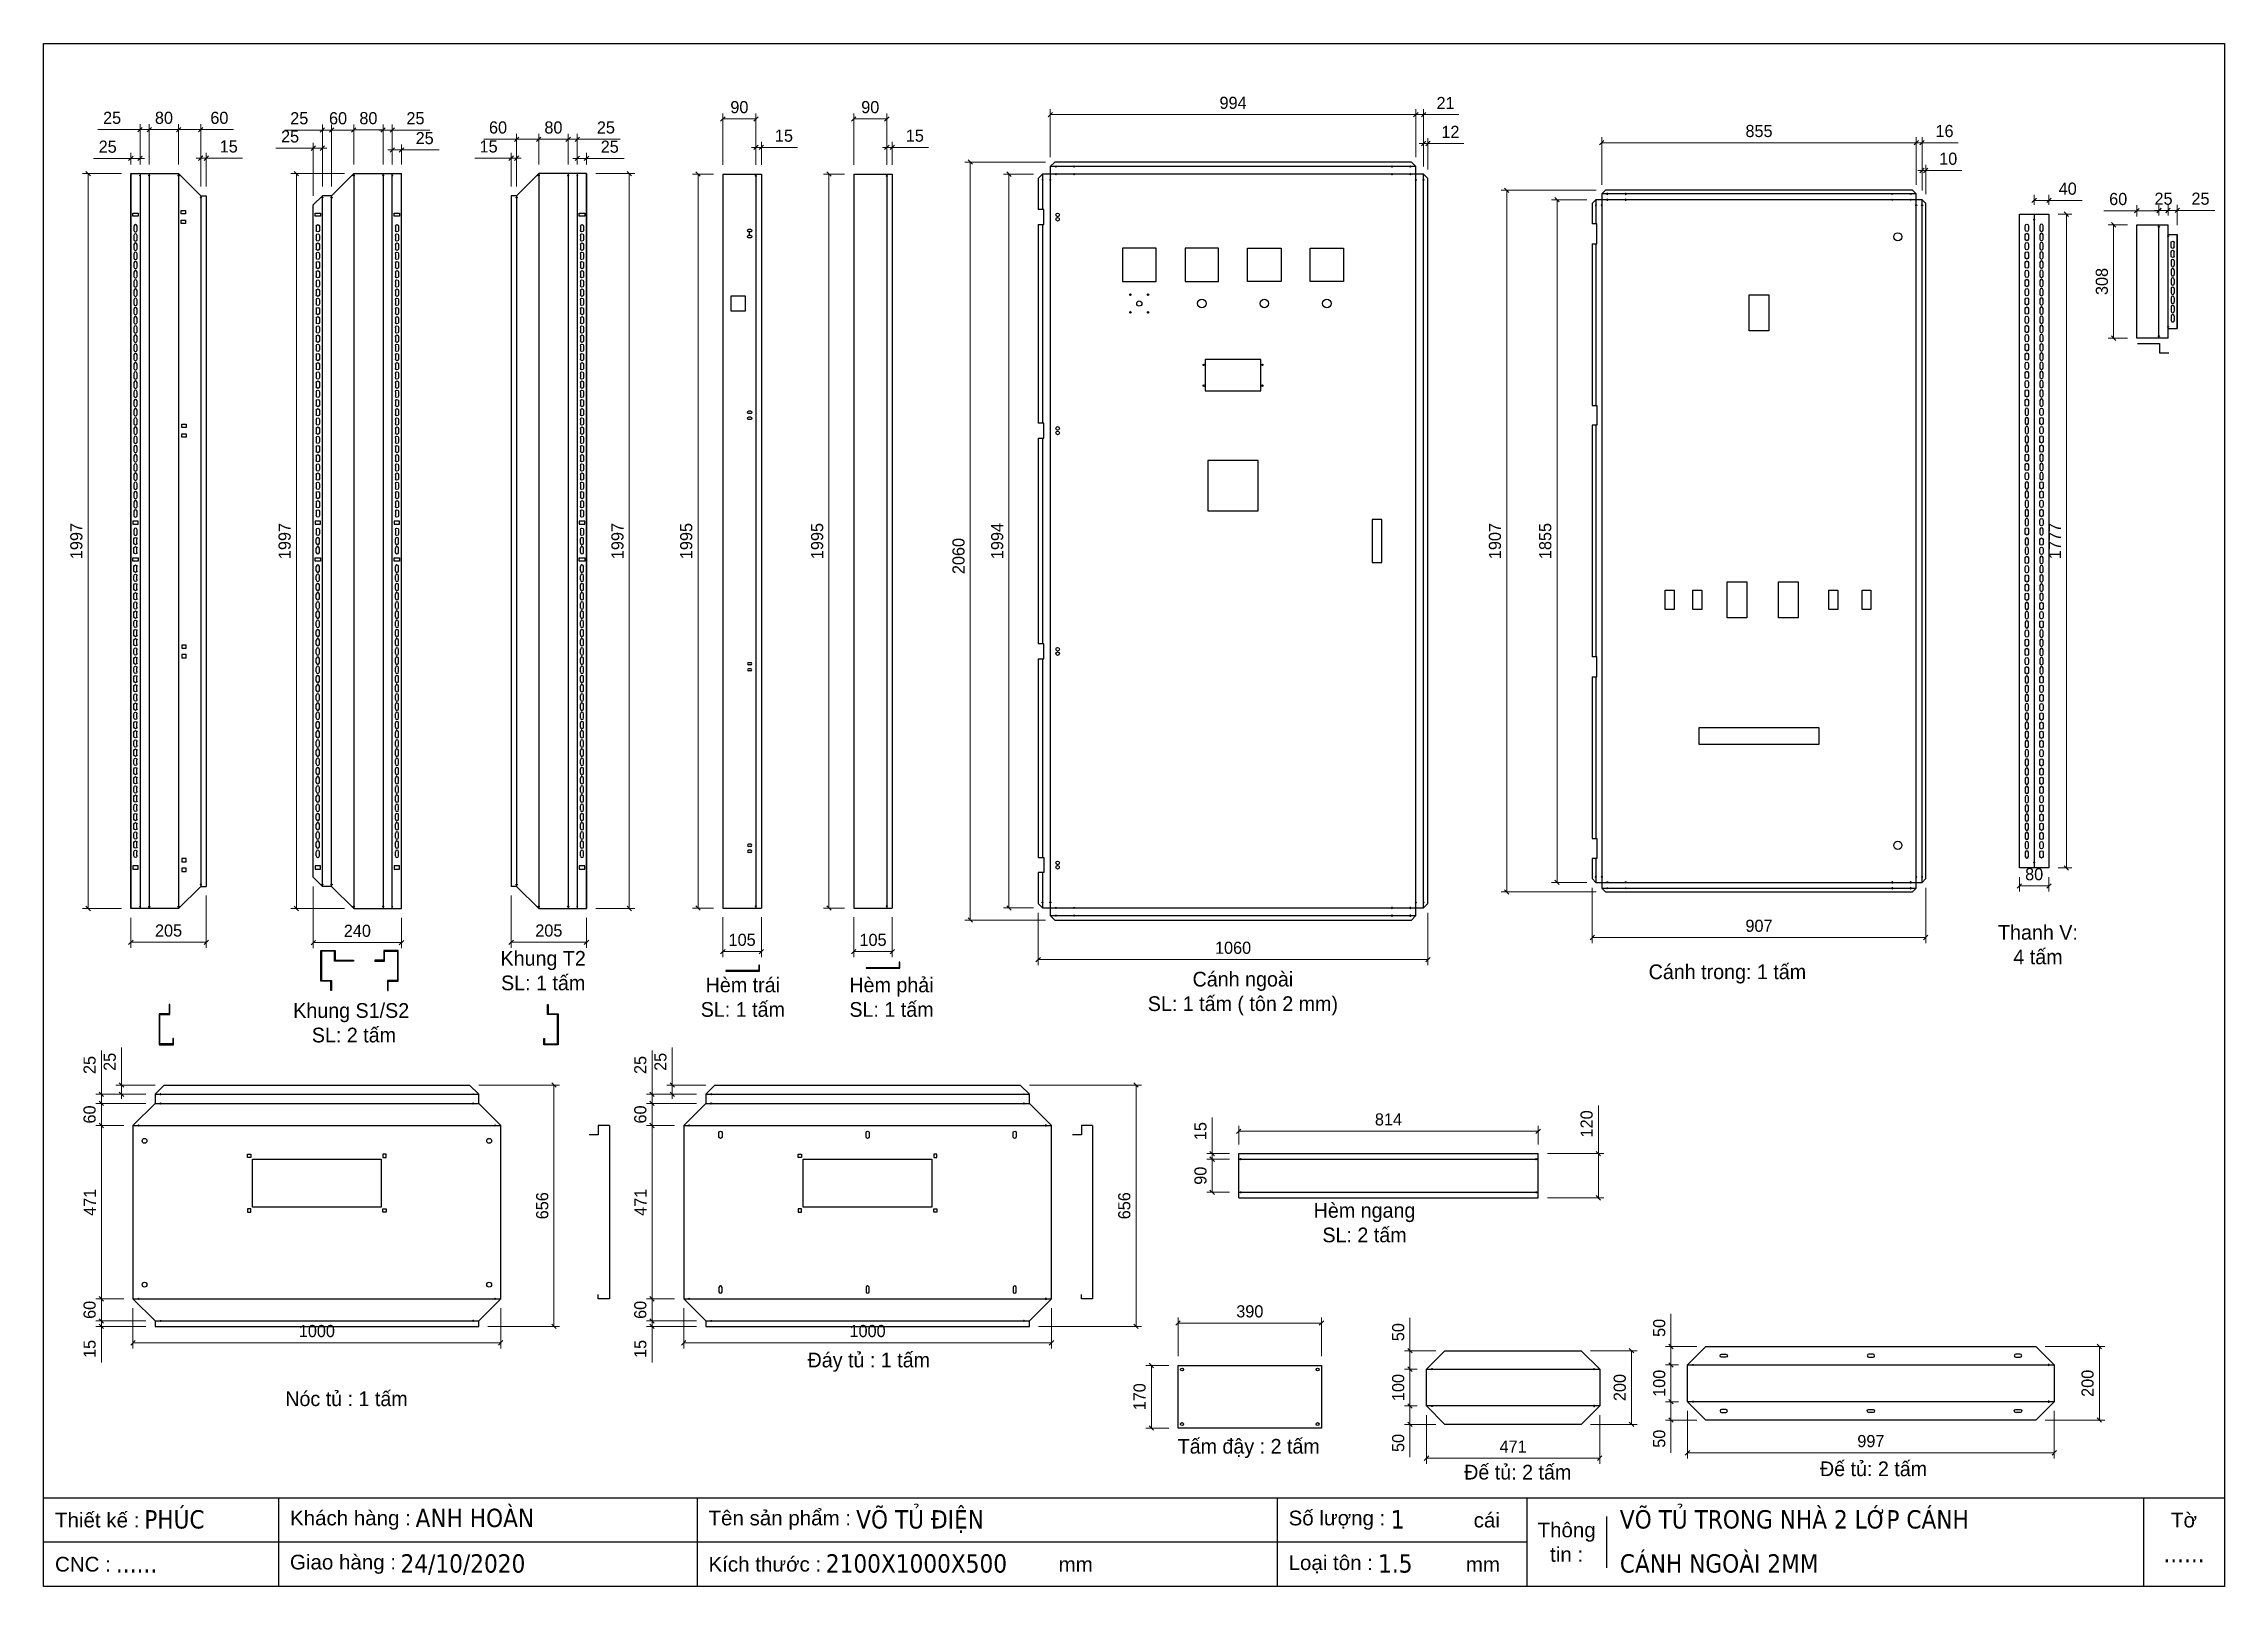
# Model space of a CAD drawing. Header units: millimetres. Extents: x 0 to 5930, y 0 to 4193.
import ezdxf
from ezdxf.enums import TextEntityAlignment as Align

# ---------------------------------------------------------------- set-up
doc = ezdxf.new("R2010")
doc.units = ezdxf.units.MM
for name, color, linetype in [('CNC', 7, 'Continuous'), ('CO', 1, 'Continuous'), ('DIM', 253, 'Continuous')]:
    doc.layers.add(name, color=color, linetype=linetype)
doc.styles.add('Arial', font='arial.ttf')
doc.styles.add('Tahoma (Input Text)', font='tahoma.ttf')
doc.dimstyles.new('Dim-33', dxfattribs={"dimtxt": 33, "dimasz": 12, "dimexe": 15, "dimexo": 25, "dimgap": 15, "dimtad": 1, "dimdec": 0, "dimtxsty": 'Standard', "dimblk": 'OBLIQUE', "dimcen": 10, "dimclrd": 5, "dimclre": 5, "dimclrt": 3, "dimazin": 3, "dimtfac": 1, "dimtdec": 0, "dimtmove": 0, "dimatfit": 3, "dimldrblk": 'OPEN30', "dimlwd": 9, "dimlwe": 9})

msp = doc.modelspace()

# ---------------------------------------------------------------- texts
at = {"color": 2, "char_height": 40, "width": 775, "attachment_point": 5}
for s, insert in [('Thanh V: \\P4 tấm', (5422.7, 1743.8)), ('Khung T2\\PSL: 1 tấm', (1358.3, 1673.1)), ('Cánh ngoài^JSL: 1 tấm ( tôn 2 mm)', (3260.9, 1610.9)), ('Cánh trong: 1 tấm', (4578.3, 1664.2)), ('Hèm trái\\PSL: 1 tấm', (1901.2, 1600.9)), ('Hèm phải\\PSL: 1 tấm', (2305.4, 1600.9)), ('Khung S1/S2\\P SL: 2 tấm', (836.3, 1531.4)), ('Hèm ngang \\PSL: 2 tấm', (3591.6, 988.1)), ('Đáy tủ : 1 tấm', (2243.7, 609.1)), ('Nóc tủ : 1 tấm', (823.5, 509.6)), ('Tấm đậy : 2 tấm ', (3276.7, 374.7)), ('Đế tủ: 2 tấm ', (4008.2, 310.1)), ('Đế tủ: 2 tấm ', (4975.6, 319.2))]:
    msp.add_mtext(s, dxfattribs=dict(at, insert=insert))

# ---------------------------------------------------------------- blocks, each defined once
blk = doc.blocks.new('*D1')
at = {"color": 0, "linetype": 'ByBlock', "lineweight": -2}
for p, q in [((231.2, 3874.6), (243.2, 3886.6)), ((268.2, 3886.6), (256.2, 3874.6))]:
    blk.add_line(p, q, dxfattribs=at)
at = {"layer": 'Defpoints', "color": 0, "transparency": 16777216}
for p in [(237.2, 3880.6), (237.2, 3839.3), (262.2, 3839.3)]:
    blk.add_point(p, dxfattribs=at)
at = {"layer": 'DIM', "color": 5, "lineweight": 9, "transparency": 16777216}
for p, q in [((237.2, 3880.6), (135.2, 3880.6)), ((237.2, 3864.3), (237.2, 3895.6)), ((262.2, 3880.6), (237.2, 3880.6)), ((262.2, 3864.3), (262.2, 3895.6)), ((262.2, 3880.6), (274.2, 3880.6))]:
    blk.add_line(p, q, dxfattribs=at)
at = {"layer": 'DIM', "color": 3, "transparency": 16777216, "insert": (174.2, 3912.4), "char_height": 33, "attachment_point": 5}
blk.add_mtext('25', dxfattribs=at)
blk = doc.blocks.new('_Oblique')
at = {"color": 0, "linetype": 'ByBlock', "lineweight": -2}
blk.add_line((-0.5, -0.5), (0.5, 0.5), dxfattribs=at)
blk = doc.blocks.new('_Open30')
at = {"color": 0, "linetype": 'ByBlock', "lineweight": -2}
for p, q in [((-1, 0.27), (0, 0)), ((0, 0), (-1, -0.27)), ((0, 0), (-1, 0))]:
    blk.add_line(p, q, dxfattribs=at)
blk = doc.blocks.new('*D2')
at = {"color": 0, "linetype": 'ByBlock', "lineweight": -2}
for p, q in [((256.2, 3953), (268.2, 3965)), ((293.2, 3965), (281.2, 3953))]:
    blk.add_line(p, q, dxfattribs=at)
at = {"layer": 'Defpoints', "color": 0, "transparency": 16777216}
for p in [(287.2, 3959), (262.2, 3839.3), (287.2, 3839.3)]:
    blk.add_point(p, dxfattribs=at)
at = {"layer": 'DIM', "color": 5, "lineweight": 9, "transparency": 16777216}
for p, q in [((262.2, 3864.3), (262.2, 3974)), ((287.2, 3864.3), (287.2, 3974)), ((262.2, 3959), (147.1, 3959)), ((287.2, 3959), (262.2, 3959)), ((287.2, 3959), (299.2, 3959))]:
    blk.add_line(p, q, dxfattribs=at)
at = {"layer": 'DIM', "color": 3, "transparency": 16777216, "insert": (186.2, 3990.8), "char_height": 33, "attachment_point": 5}
blk.add_mtext('25', dxfattribs=at)
blk = doc.blocks.new('*D3')
at = {"color": 0, "linetype": 'ByBlock', "lineweight": -2}
for p, q in [((293.2, 3965), (281.2, 3953)), ((361.2, 3953), (373.2, 3965))]:
    blk.add_line(p, q, dxfattribs=at)
at = {"layer": 'Defpoints', "color": 0, "transparency": 16777216}
for p in [(367.2, 3959), (287.2, 3839.3), (367.2, 3839.3)]:
    blk.add_point(p, dxfattribs=at)
at = {"layer": 'DIM', "color": 5, "lineweight": 9, "transparency": 16777216}
for p, q in [((287.2, 3864.3), (287.2, 3974)), ((367.2, 3864.3), (367.2, 3974)), ((287.2, 3959), (367.2, 3959))]:
    blk.add_line(p, q, dxfattribs=at)
at = {"layer": 'DIM', "color": 3, "transparency": 16777216, "insert": (327.2, 3990.8), "char_height": 33, "attachment_point": 5}
blk.add_mtext('80', dxfattribs=at)
blk = doc.blocks.new('*D4')
at = {"color": 0, "linetype": 'ByBlock', "lineweight": -2}
for p, q in [((373.2, 3965), (361.2, 3953)), ((421.2, 3953), (433.2, 3965))]:
    blk.add_line(p, q, dxfattribs=at)
at = {"layer": 'Defpoints', "color": 0, "transparency": 16777216}
for p in [(427.2, 3959), (367.2, 3839.3), (427.2, 3779.3)]:
    blk.add_point(p, dxfattribs=at)
at = {"layer": 'DIM', "color": 5, "lineweight": 9, "transparency": 16777216}
for p, q in [((367.2, 3864.3), (367.2, 3974)), ((427.2, 3804.3), (427.2, 3974)), ((367.2, 3959), (427.2, 3959)), ((427.2, 3959), (516.6, 3959))]:
    blk.add_line(p, q, dxfattribs=at)
at = {"layer": 'DIM', "color": 3, "transparency": 16777216, "insert": (477.9, 3990.8), "char_height": 33, "attachment_point": 5}
blk.add_mtext('60', dxfattribs=at)
blk = doc.blocks.new('*D5')
at = {"color": 0, "linetype": 'ByBlock', "lineweight": -2}
for p, q in [((421.2, 3875.3), (433.2, 3887.3)), ((448.2, 3887.3), (436.2, 3875.3))]:
    blk.add_line(p, q, dxfattribs=at)
at = {"layer": 'Defpoints', "color": 0, "transparency": 16777216}
for p in [(442.2, 3881.3), (427.2, 3779.3), (442.2, 3779.3)]:
    blk.add_point(p, dxfattribs=at)
at = {"layer": 'DIM', "color": 5, "lineweight": 9, "transparency": 16777216}
for p, q in [((427.2, 3881.3), (415.2, 3881.3)), ((427.2, 3804.3), (427.2, 3896.3)), ((427.2, 3881.3), (442.2, 3881.3)), ((442.2, 3804.3), (442.2, 3896.3)), ((442.2, 3881.3), (540.6, 3881.3))]:
    blk.add_line(p, q, dxfattribs=at)
at = {"layer": 'DIM', "color": 3, "transparency": 16777216, "insert": (503.4, 3913.1), "char_height": 33, "attachment_point": 5}
blk.add_mtext('15', dxfattribs=at)
blk = doc.blocks.new('*D6')
at = {"color": 0, "linetype": 'ByBlock', "lineweight": -2}
for p, q in [((127.1, 3833.3), (115.1, 3845.3)), ((115.1, 1848.3), (127.1, 1836.3))]:
    blk.add_line(p, q, dxfattribs=at)
at = {"layer": 'Defpoints', "color": 0, "transparency": 16777216}
for p in [(237.2, 3839.3), (121.1, 1842.3), (237.2, 1842.3)]:
    blk.add_point(p, dxfattribs=at)
at = {"layer": 'DIM', "color": 5, "lineweight": 9, "transparency": 16777216}
for p, q in [((212.2, 3839.3), (106.1, 3839.3)), ((121.1, 3839.3), (121.1, 1842.3)), ((212.2, 1842.3), (106.1, 1842.3))]:
    blk.add_line(p, q, dxfattribs=at)
at = {"layer": 'DIM', "color": 3, "transparency": 16777216, "insert": (89.2, 2840.8), "char_height": 33, "attachment_point": 5, "rotation": 90}
blk.add_mtext('1997', dxfattribs=at)
blk = doc.blocks.new('A$C143B6121')
at = {"color": 2}
for p, q in [((3.2, 8.5), (14.7, 8.5)), ((3.2, 0), (14.7, 0))]:
    blk.add_line(p, q, dxfattribs=at)
for centre, start, end in [((3.2, 4.3), 90, 270), ((14.7, 4.3), 270, 90)]:
    blk.add_arc(centre, 4.25, start, end, dxfattribs=at)
blk = doc.blocks.new('*D7')
at = {"color": 0, "linetype": 'ByBlock', "lineweight": -2}
for p, q in [((243.2, 1756.3), (231.2, 1744.3)), ((436.2, 1744.3), (448.2, 1756.3))]:
    blk.add_line(p, q, dxfattribs=at)
at = {"layer": 'Defpoints', "color": 0, "transparency": 16777216}
for p in [(442.2, 1902.3), (237.2, 1842.3), (442.2, 1750.3)]:
    blk.add_point(p, dxfattribs=at)
at = {"layer": 'DIM', "color": 5, "lineweight": 9, "transparency": 16777216}
for p, q in [((442.2, 1877.3), (442.2, 1735.3)), ((237.2, 1817.3), (237.2, 1735.3)), ((237.2, 1750.3), (442.2, 1750.3))]:
    blk.add_line(p, q, dxfattribs=at)
at = {"layer": 'DIM', "color": 3, "transparency": 16777216, "insert": (339.7, 1782.1), "char_height": 33, "attachment_point": 5}
blk.add_mtext('205', dxfattribs=at)
blk = doc.blocks.new('*D8')
at = {"color": 0, "linetype": 'ByBlock', "lineweight": -2}
for p, q in [((1445.2, 3874.6), (1457.2, 3886.6)), ((1482.2, 3886.6), (1470.2, 3874.6))]:
    blk.add_line(p, q, dxfattribs=at)
at = {"layer": 'Defpoints', "color": 0, "transparency": 16777216}
for p in [(1476.2, 3880.6), (1451.2, 3839.3), (1476.2, 3839.3)]:
    blk.add_point(p, dxfattribs=at)
at = {"layer": 'DIM', "color": 5, "lineweight": 9, "transparency": 16777216}
for p, q in [((1451.2, 3880.6), (1439.2, 3880.6)), ((1451.2, 3864.3), (1451.2, 3895.6)), ((1451.2, 3880.6), (1476.2, 3880.6)), ((1476.2, 3864.3), (1476.2, 3895.6)), ((1476.2, 3880.6), (1578.3, 3880.6))]:
    blk.add_line(p, q, dxfattribs=at)
at = {"layer": 'DIM', "color": 3, "transparency": 16777216, "insert": (1539.3, 3912.4), "char_height": 33, "attachment_point": 5}
blk.add_mtext('25', dxfattribs=at)
blk = doc.blocks.new('*D9')
at = {"color": 0, "linetype": 'ByBlock', "lineweight": -2}
for p, q in [((1420.2, 3926.7), (1432.2, 3938.7)), ((1457.2, 3938.7), (1445.2, 3926.7))]:
    blk.add_line(p, q, dxfattribs=at)
at = {"layer": 'Defpoints', "color": 0, "transparency": 16777216}
for p in [(1426.2, 3932.7), (1426.2, 3839.3), (1451.2, 3839.3)]:
    blk.add_point(p, dxfattribs=at)
at = {"layer": 'DIM', "color": 5, "lineweight": 9, "transparency": 16777216}
for p, q in [((1426.2, 3932.7), (1414.2, 3932.7)), ((1426.2, 3864.3), (1426.2, 3947.7)), ((1426.2, 3932.7), (1451.2, 3932.7)), ((1451.2, 3864.3), (1451.2, 3947.7)), ((1451.2, 3932.7), (1568, 3932.7))]:
    blk.add_line(p, q, dxfattribs=at)
at = {"layer": 'DIM', "color": 3, "transparency": 16777216, "insert": (1528.9, 3964.6), "char_height": 33, "attachment_point": 5}
blk.add_mtext('25', dxfattribs=at)
blk = doc.blocks.new('*D10')
at = {"color": 0, "linetype": 'ByBlock', "lineweight": -2}
for p, q in [((1352.2, 3938.7), (1340.2, 3926.7)), ((1420.2, 3926.7), (1432.2, 3938.7))]:
    blk.add_line(p, q, dxfattribs=at)
at = {"layer": 'Defpoints', "color": 0, "transparency": 16777216}
for p in [(1346.2, 3932.7), (1346.2, 3839.3), (1426.2, 3839.3)]:
    blk.add_point(p, dxfattribs=at)
at = {"layer": 'DIM', "color": 5, "lineweight": 9, "transparency": 16777216}
for p, q in [((1346.2, 3864.3), (1346.2, 3947.7)), ((1426.2, 3932.7), (1346.2, 3932.7)), ((1426.2, 3864.3), (1426.2, 3947.7))]:
    blk.add_line(p, q, dxfattribs=at)
at = {"layer": 'DIM', "color": 3, "transparency": 16777216, "insert": (1386.2, 3964.6), "char_height": 33, "attachment_point": 5}
blk.add_mtext('80', dxfattribs=at)
blk = doc.blocks.new('*D11')
at = {"color": 0, "linetype": 'ByBlock', "lineweight": -2}
for p, q in [((1292.2, 3938.7), (1280.2, 3926.7)), ((1340.2, 3926.7), (1352.2, 3938.7))]:
    blk.add_line(p, q, dxfattribs=at)
at = {"layer": 'Defpoints', "color": 0, "transparency": 16777216}
for p in [(1286.2, 3932.7), (1346.2, 3839.3), (1286.2, 3779.3)]:
    blk.add_point(p, dxfattribs=at)
at = {"layer": 'DIM', "color": 5, "lineweight": 9, "transparency": 16777216}
for p, q in [((1286.2, 3932.7), (1196.9, 3932.7)), ((1286.2, 3804.3), (1286.2, 3947.7)), ((1346.2, 3932.7), (1286.2, 3932.7)), ((1346.2, 3864.3), (1346.2, 3947.7))]:
    blk.add_line(p, q, dxfattribs=at)
at = {"layer": 'DIM', "color": 3, "transparency": 16777216, "insert": (1235.6, 3964.6), "char_height": 33, "attachment_point": 5}
blk.add_mtext('60', dxfattribs=at)
blk = doc.blocks.new('*D12')
at = {"color": 0, "linetype": 'ByBlock', "lineweight": -2}
for p, q in [((1265.2, 3875.3), (1277.2, 3887.3)), ((1292.2, 3887.3), (1280.2, 3875.3))]:
    blk.add_line(p, q, dxfattribs=at)
at = {"layer": 'Defpoints', "color": 0, "transparency": 16777216}
for p in [(1271.2, 3881.3), (1271.2, 3779.3), (1286.2, 3779.3)]:
    blk.add_point(p, dxfattribs=at)
at = {"layer": 'DIM', "color": 5, "lineweight": 9, "transparency": 16777216}
for p, q in [((1271.2, 3881.3), (1172.8, 3881.3)), ((1271.2, 3804.3), (1271.2, 3896.3)), ((1286.2, 3881.3), (1271.2, 3881.3)), ((1286.2, 3804.3), (1286.2, 3896.3)), ((1286.2, 3881.3), (1298.2, 3881.3))]:
    blk.add_line(p, q, dxfattribs=at)
at = {"layer": 'DIM', "color": 3, "transparency": 16777216, "insert": (1210, 3913.1), "char_height": 33, "attachment_point": 5}
blk.add_mtext('15', dxfattribs=at)
blk = doc.blocks.new('*D13')
at = {"color": 0, "linetype": 'ByBlock', "lineweight": -2}
for p, q in [((1598.4, 3833.3), (1586.4, 3845.3)), ((1586.4, 1848.3), (1598.4, 1836.3))]:
    blk.add_line(p, q, dxfattribs=at)
at = {"layer": 'Defpoints', "color": 0, "transparency": 16777216}
for p in [(1476.2, 3839.3), (1476.2, 1842.3), (1592.4, 1842.3)]:
    blk.add_point(p, dxfattribs=at)
at = {"layer": 'DIM', "color": 5, "lineweight": 9, "transparency": 16777216}
for p, q in [((1501.2, 3839.3), (1607.4, 3839.3)), ((1592.4, 3839.3), (1592.4, 1842.3)), ((1501.2, 1842.3), (1607.4, 1842.3))]:
    blk.add_line(p, q, dxfattribs=at)
at = {"layer": 'DIM', "color": 3, "transparency": 16777216, "insert": (1560.5, 2840.8), "char_height": 33, "attachment_point": 5, "rotation": 90}
blk.add_mtext('1997', dxfattribs=at)
blk = doc.blocks.new('*D14')
at = {"color": 0, "linetype": 'ByBlock', "lineweight": -2}
for p, q in [((1277.2, 1756.3), (1265.2, 1744.3)), ((1470.2, 1744.3), (1482.2, 1756.3))]:
    blk.add_line(p, q, dxfattribs=at)
at = {"layer": 'Defpoints', "color": 0, "transparency": 16777216}
for p in [(1271.2, 1902.3), (1476.2, 1842.3), (1271.2, 1750.3)]:
    blk.add_point(p, dxfattribs=at)
at = {"layer": 'DIM', "color": 5, "lineweight": 9, "transparency": 16777216}
for p, q in [((1271.2, 1877.3), (1271.2, 1735.3)), ((1476.2, 1817.3), (1476.2, 1735.3)), ((1476.2, 1750.3), (1271.2, 1750.3))]:
    blk.add_line(p, q, dxfattribs=at)
at = {"layer": 'DIM', "color": 3, "transparency": 16777216, "insert": (1373.7, 1782.1), "char_height": 33, "attachment_point": 5}
blk.add_mtext('205', dxfattribs=at)
blk = doc.blocks.new('*D15')
at = {"color": 0, "linetype": 'ByBlock', "lineweight": -2}
for p, q in [((789.1, 3963.8), (777.1, 3951.8)), ((837.1, 3951.8), (849.1, 3963.8))]:
    blk.add_line(p, q, dxfattribs=at)
at = {"layer": 'Defpoints', "color": 0, "transparency": 16777216}
for p in [(843.1, 3957.8), (843.1, 3839.3), (783.1, 3779.3)]:
    blk.add_point(p, dxfattribs=at)
at = {"layer": 'DIM', "color": 5, "lineweight": 9, "transparency": 16777216}
for p, q in [((783.1, 3804.3), (783.1, 3972.8)), ((783.1, 3957.8), (843.1, 3957.8)), ((843.1, 3864.3), (843.1, 3972.8))]:
    blk.add_line(p, q, dxfattribs=at)
at = {"layer": 'DIM', "color": 3, "transparency": 16777216, "insert": (800.6, 3989.7), "char_height": 33, "attachment_point": 5}
blk.add_mtext('60', dxfattribs=at)
blk = doc.blocks.new('*D16')
at = {"color": 0, "linetype": 'ByBlock', "lineweight": -2}
for p, q in [((849.1, 3964.1), (837.1, 3952.1)), ((917.1, 3952.1), (929.1, 3964.1))]:
    blk.add_line(p, q, dxfattribs=at)
at = {"layer": 'Defpoints', "color": 0, "transparency": 16777216}
for p in [(923.1, 3958.1), (843.1, 3839.3), (923.1, 3839.3)]:
    blk.add_point(p, dxfattribs=at)
at = {"layer": 'DIM', "color": 5, "lineweight": 9, "transparency": 16777216}
for p, q in [((843.1, 3864.3), (843.1, 3973.1)), ((923.1, 3864.3), (923.1, 3973.1)), ((843.1, 3958.1), (923.1, 3958.1))]:
    blk.add_line(p, q, dxfattribs=at)
at = {"layer": 'DIM', "color": 3, "transparency": 16777216, "insert": (883.1, 3989.9), "char_height": 33, "attachment_point": 5}
blk.add_mtext('80', dxfattribs=at)
blk = doc.blocks.new('*D17')
at = {"color": 0, "linetype": 'ByBlock', "lineweight": -2}
for p, q in [((752.1, 3951.8), (764.1, 3963.8)), ((789.1, 3963.8), (777.1, 3951.8))]:
    blk.add_line(p, q, dxfattribs=at)
at = {"layer": 'Defpoints', "color": 0, "transparency": 16777216}
for p in [(758.1, 3957.8), (758.1, 3839.3), (783.1, 3779.3)]:
    blk.add_point(p, dxfattribs=at)
at = {"layer": 'DIM', "color": 5, "lineweight": 9, "transparency": 16777216}
for p, q in [((758.1, 3957.8), (656, 3957.8)), ((758.1, 3864.3), (758.1, 3972.8)), ((783.1, 3957.8), (758.1, 3957.8)), ((783.1, 3804.3), (783.1, 3972.8)), ((783.1, 3957.8), (795.1, 3957.8))]:
    blk.add_line(p, q, dxfattribs=at)
at = {"layer": 'DIM', "color": 3, "transparency": 16777216, "insert": (695.1, 3989.7), "char_height": 33, "attachment_point": 5}
blk.add_mtext('25', dxfattribs=at)
blk = doc.blocks.new('*D18')
at = {"color": 0, "linetype": 'ByBlock', "lineweight": -2}
for p, q in [((917.1, 3951.8), (929.1, 3963.8)), ((954.1, 3963.8), (942.1, 3951.8))]:
    blk.add_line(p, q, dxfattribs=at)
at = {"layer": 'Defpoints', "color": 0, "transparency": 16777216}
for p in [(948.1, 3957.8), (923.1, 3839.3), (948.1, 3839.3)]:
    blk.add_point(p, dxfattribs=at)
at = {"layer": 'DIM', "color": 5, "lineweight": 9, "transparency": 16777216}
for p, q in [((923.1, 3957.8), (911.1, 3957.8)), ((923.1, 3864.3), (923.1, 3972.8)), ((923.1, 3957.8), (948.1, 3957.8)), ((948.1, 3864.3), (948.1, 3972.8)), ((948.1, 3957.8), (1050.2, 3957.8))]:
    blk.add_line(p, q, dxfattribs=at)
at = {"layer": 'DIM', "color": 3, "transparency": 16777216, "insert": (1011.1, 3989.7), "char_height": 33, "attachment_point": 5}
blk.add_mtext('25', dxfattribs=at)
blk = doc.blocks.new('*D19')
at = {"color": 0, "linetype": 'ByBlock', "lineweight": -2}
for p, q in [((942.1, 3897.9), (954.1, 3909.9)), ((979.1, 3909.9), (967.1, 3897.9))]:
    blk.add_line(p, q, dxfattribs=at)
at = {"layer": 'Defpoints', "color": 0, "transparency": 16777216}
for p in [(973.1, 3903.9), (948.1, 3839.3), (973.1, 3839.3)]:
    blk.add_point(p, dxfattribs=at)
at = {"layer": 'DIM', "color": 5, "lineweight": 9, "transparency": 16777216}
for p, q in [((948.1, 3864.3), (948.1, 3918.9)), ((973.1, 3864.3), (973.1, 3918.9)), ((948.1, 3903.9), (936.1, 3903.9)), ((948.1, 3903.9), (973.1, 3903.9)), ((973.1, 3903.9), (1075.2, 3903.9))]:
    blk.add_line(p, q, dxfattribs=at)
at = {"layer": 'DIM', "color": 3, "transparency": 16777216, "insert": (1036.1, 3935.8), "char_height": 33, "attachment_point": 5}
blk.add_mtext('25', dxfattribs=at)
blk = doc.blocks.new('*D20')
at = {"color": 0, "linetype": 'ByBlock', "lineweight": -2}
for p, q in [((727.1, 3902.5), (739.1, 3914.5)), ((764.1, 3914.5), (752.1, 3902.5))]:
    blk.add_line(p, q, dxfattribs=at)
at = {"layer": 'Defpoints', "color": 0, "transparency": 16777216}
for p in [(733.1, 3908.5), (733.1, 3754.3), (758.1, 3779.3)]:
    blk.add_point(p, dxfattribs=at)
at = {"layer": 'DIM', "color": 5, "lineweight": 9, "transparency": 16777216}
for p, q in [((733.1, 3779.3), (733.1, 3923.5)), ((758.1, 3804.3), (758.1, 3923.5)), ((733.1, 3908.5), (631, 3908.5)), ((758.1, 3908.5), (733.1, 3908.5)), ((758.1, 3908.5), (770.1, 3908.5))]:
    blk.add_line(p, q, dxfattribs=at)
at = {"layer": 'DIM', "color": 3, "transparency": 16777216, "insert": (670.1, 3940.3), "char_height": 33, "attachment_point": 5}
blk.add_mtext('25', dxfattribs=at)
blk = doc.blocks.new('*D21')
at = {"color": 0, "linetype": 'ByBlock', "lineweight": -2}
for p, q in [((693.3, 3833.3), (681.3, 3845.3)), ((681.3, 1848.3), (693.3, 1836.3))]:
    blk.add_line(p, q, dxfattribs=at)
at = {"layer": 'Defpoints', "color": 0, "transparency": 16777216}
for p in [(843.1, 3839.3), (687.3, 1842.3), (843.1, 1842.3)]:
    blk.add_point(p, dxfattribs=at)
at = {"layer": 'DIM', "color": 5, "lineweight": 9, "transparency": 16777216}
for p, q in [((818.1, 3839.3), (672.3, 3839.3)), ((687.3, 3839.3), (687.3, 1842.3)), ((818.1, 1842.3), (672.3, 1842.3))]:
    blk.add_line(p, q, dxfattribs=at)
at = {"layer": 'DIM', "color": 3, "transparency": 16777216, "insert": (655.5, 2840.8), "char_height": 33, "attachment_point": 5, "rotation": 90}
blk.add_mtext('1997', dxfattribs=at)
blk = doc.blocks.new('*D22')
at = {"color": 0, "linetype": 'ByBlock', "lineweight": -2}
for p, q in [((739.1, 1755.6), (727.1, 1743.6)), ((967.1, 1743.6), (979.1, 1755.6))]:
    blk.add_line(p, q, dxfattribs=at)
at = {"layer": 'Defpoints', "color": 0, "transparency": 16777216}
for p in [(733.1, 1927.3), (973.1, 1842.3), (973.1, 1749.6)]:
    blk.add_point(p, dxfattribs=at)
at = {"layer": 'DIM', "color": 5, "lineweight": 9, "transparency": 16777216}
for p, q in [((733.1, 1902.3), (733.1, 1734.6)), ((973.1, 1817.3), (973.1, 1734.6)), ((733.1, 1749.6), (973.1, 1749.6))]:
    blk.add_line(p, q, dxfattribs=at)
at = {"layer": 'DIM', "color": 3, "transparency": 16777216, "insert": (853.1, 1781.4), "char_height": 33, "attachment_point": 5}
blk.add_mtext('240', dxfattribs=at)
blk = doc.blocks.new('*D23')
at = {"color": 0, "linetype": 'ByBlock', "lineweight": -2}
for p, q in [((249, 667.8), (237, 655.8)), ((1237, 655.8), (1249, 667.8))]:
    blk.add_line(p, q, dxfattribs=at)
at = {"layer": 'Defpoints', "color": 0, "transparency": 16777216}
for p in [(243, 781.4), (1243, 781.4), (1243, 661.8)]:
    blk.add_point(p, dxfattribs=at)
at = {"layer": 'DIM', "color": 5, "lineweight": 9, "transparency": 16777216}
for p, q in [((243, 756.4), (243, 646.8)), ((1243, 756.4), (1243, 646.8)), ((243, 661.8), (1243, 661.8))]:
    blk.add_line(p, q, dxfattribs=at)
at = {"layer": 'DIM', "color": 3, "transparency": 16777216, "insert": (743, 693.7), "char_height": 33, "attachment_point": 5}
blk.add_mtext('1000', dxfattribs=at)
blk = doc.blocks.new('*D24')
at = {"color": 0, "linetype": 'ByBlock', "lineweight": -2}
for p, q in [((163.1, 1246.4), (151.1, 1258.4)), ((151.1, 787.4), (163.1, 775.4))]:
    blk.add_line(p, q, dxfattribs=at)
at = {"layer": 'Defpoints', "color": 0, "transparency": 16777216}
for p in [(243, 1252.4), (157.1, 781.4), (243, 781.4)]:
    blk.add_point(p, dxfattribs=at)
at = {"layer": 'DIM', "color": 5, "lineweight": 9, "transparency": 16777216}
for p, q in [((218, 1252.4), (142.1, 1252.4)), ((157.1, 1252.4), (157.1, 781.4)), ((218, 781.4), (142.1, 781.4))]:
    blk.add_line(p, q, dxfattribs=at)
at = {"layer": 'DIM', "color": 3, "transparency": 16777216, "insert": (125.5, 1043.8), "char_height": 33, "attachment_point": 5, "rotation": 90}
blk.add_mtext('471', dxfattribs=at)
blk = doc.blocks.new('*D25')
at = {"color": 0, "linetype": 'ByBlock', "lineweight": -2}
for p, q in [((163.1, 775.4), (151.1, 787.4)), ((151.1, 727.4), (163.1, 715.4))]:
    blk.add_line(p, q, dxfattribs=at)
at = {"layer": 'Defpoints', "color": 0, "transparency": 16777216}
for p in [(243, 781.4), (157.1, 721.4), (303, 721.4)]:
    blk.add_point(p, dxfattribs=at)
at = {"layer": 'DIM', "color": 5, "lineweight": 9, "transparency": 16777216}
for p, q in [((218, 781.4), (142.1, 781.4)), ((157.1, 781.4), (157.1, 721.4)), ((278, 721.4), (142.1, 721.4))]:
    blk.add_line(p, q, dxfattribs=at)
at = {"layer": 'DIM', "color": 3, "transparency": 16777216, "insert": (125.2, 751.4), "char_height": 33, "attachment_point": 5, "rotation": 90}
blk.add_mtext('60', dxfattribs=at)
blk = doc.blocks.new('*D26')
at = {"color": 0, "linetype": 'ByBlock', "lineweight": -2}
for p, q in [((151.1, 727.4), (163.1, 715.4)), ((163.1, 700.4), (151.1, 712.4))]:
    blk.add_line(p, q, dxfattribs=at)
at = {"layer": 'Defpoints', "color": 0, "transparency": 16777216}
for p in [(303, 721.4), (157.1, 706.4), (303, 706.4)]:
    blk.add_point(p, dxfattribs=at)
at = {"layer": 'DIM', "color": 5, "lineweight": 9, "transparency": 16777216}
for p, q in [((278, 721.4), (142.1, 721.4)), ((157.1, 721.4), (157.1, 733.4)), ((157.1, 721.4), (157.1, 706.4)), ((278, 706.4), (142.1, 706.4)), ((157.1, 706.4), (157.1, 608))]:
    blk.add_line(p, q, dxfattribs=at)
at = {"layer": 'DIM', "color": 3, "transparency": 16777216, "insert": (125.2, 645.2), "char_height": 33, "attachment_point": 5, "rotation": 90}
blk.add_mtext('15', dxfattribs=at)
blk = doc.blocks.new('*D27')
at = {"color": 0, "linetype": 'ByBlock', "lineweight": -2}
for p, q in [((163.1, 1306.4), (151.1, 1318.4)), ((151.1, 1258.4), (163.1, 1246.4))]:
    blk.add_line(p, q, dxfattribs=at)
at = {"layer": 'Defpoints', "color": 0, "transparency": 16777216}
for p in [(157.1, 1312.4), (303, 1312.4), (243, 1252.4)]:
    blk.add_point(p, dxfattribs=at)
at = {"layer": 'DIM', "color": 5, "lineweight": 9, "transparency": 16777216}
for p, q in [((278, 1312.4), (142.1, 1312.4)), ((157.1, 1252.4), (157.1, 1312.4)), ((218, 1252.4), (142.1, 1252.4))]:
    blk.add_line(p, q, dxfattribs=at)
at = {"layer": 'DIM', "color": 3, "transparency": 16777216, "insert": (125.2, 1282.4), "char_height": 33, "attachment_point": 5, "rotation": 90}
blk.add_mtext('60', dxfattribs=at)
blk = doc.blocks.new('*D28')
at = {"color": 0, "linetype": 'ByBlock', "lineweight": -2}
for p, q in [((151.1, 1343.4), (163.1, 1331.4)), ((163.1, 1306.4), (151.1, 1318.4))]:
    blk.add_line(p, q, dxfattribs=at)
at = {"layer": 'Defpoints', "color": 0, "transparency": 16777216}
for p in [(157.1, 1337.4), (303, 1337.4), (303, 1312.4)]:
    blk.add_point(p, dxfattribs=at)
at = {"layer": 'DIM', "color": 5, "lineweight": 9, "transparency": 16777216}
for p, q in [((157.1, 1337.4), (157.1, 1456)), ((278, 1337.4), (142.1, 1337.4)), ((278, 1312.4), (142.1, 1312.4)), ((157.1, 1312.4), (157.1, 1337.4)), ((157.1, 1312.4), (157.1, 1300.4))]:
    blk.add_line(p, q, dxfattribs=at)
at = {"layer": 'DIM', "color": 3, "transparency": 16777216, "insert": (125.2, 1416.9), "char_height": 33, "attachment_point": 5, "rotation": 90}
blk.add_mtext('25', dxfattribs=at)
blk = doc.blocks.new('*D29')
at = {"color": 0, "linetype": 'ByBlock', "lineweight": -2}
for p, q in [((205.8, 1368.4), (217.8, 1356.4)), ((217.8, 1331.4), (205.8, 1343.4))]:
    blk.add_line(p, q, dxfattribs=at)
at = {"layer": 'Defpoints', "color": 0, "transparency": 16777216}
for p in [(211.8, 1362.4), (303, 1337.4), (328, 1362.4)]:
    blk.add_point(p, dxfattribs=at)
at = {"layer": 'DIM', "color": 5, "lineweight": 9, "transparency": 16777216}
for p, q in [((211.8, 1362.4), (211.8, 1464.5)), ((303, 1362.4), (196.8, 1362.4)), ((278, 1337.4), (196.8, 1337.4)), ((211.8, 1337.4), (211.8, 1362.4)), ((211.8, 1337.4), (211.8, 1325.4))]:
    blk.add_line(p, q, dxfattribs=at)
at = {"layer": 'DIM', "color": 3, "transparency": 16777216, "insert": (179.9, 1425.5), "char_height": 33, "attachment_point": 5, "rotation": 90}
blk.add_mtext('25', dxfattribs=at)
blk = doc.blocks.new('f3daunguoc')
at = {"layer": 'CNC', "color": 2, "lineweight": -3}
blk.add_circle((0, 0), 1.5, dxfattribs=at)
blk = doc.blocks.new('f2dauxuoi')
at = {"layer": 'CNC', "color": 2, "lineweight": -3}
blk.add_circle((0, 0), 1, dxfattribs=at)
blk = doc.blocks.new('*D30')
at = {"color": 0, "linetype": 'ByBlock', "lineweight": -2}
for p, q in [((3090.7, 721.4), (3078.7, 709.4)), ((3468.7, 709.4), (3480.7, 721.4))]:
    blk.add_line(p, q, dxfattribs=at)
at = {"layer": 'Defpoints', "color": 0, "transparency": 16777216}
for p in [(3474.7, 715.4), (3084.7, 600.2), (3474.7, 600.2)]:
    blk.add_point(p, dxfattribs=at)
at = {"layer": 'DIM', "color": 5, "lineweight": 9, "transparency": 16777216}
for p, q in [((3084.7, 625.2), (3084.7, 730.4)), ((3084.7, 715.4), (3474.7, 715.4)), ((3474.7, 625.2), (3474.7, 730.4))]:
    blk.add_line(p, q, dxfattribs=at)
at = {"layer": 'DIM', "color": 3, "transparency": 16777216, "insert": (3279.7, 747.2), "char_height": 33, "attachment_point": 5}
blk.add_mtext('390', dxfattribs=at)
blk = doc.blocks.new('*D31')
at = {"color": 0, "linetype": 'ByBlock', "lineweight": -2}
for p, q in [((3018, 594.2), (3006, 606.2)), ((3006, 436.2), (3018, 424.2))]:
    blk.add_line(p, q, dxfattribs=at)
at = {"layer": 'Defpoints', "color": 0, "transparency": 16777216}
for p in [(3012, 600.2), (3084.7, 600.2), (3084.7, 430.2)]:
    blk.add_point(p, dxfattribs=at)
at = {"layer": 'DIM', "color": 5, "lineweight": 9, "transparency": 16777216}
for p, q in [((3059.7, 600.2), (2997, 600.2)), ((3012, 430.2), (3012, 600.2)), ((3059.7, 430.2), (2997, 430.2))]:
    blk.add_line(p, q, dxfattribs=at)
at = {"layer": 'DIM', "color": 3, "transparency": 16777216, "insert": (2980.1, 515.2), "char_height": 33, "attachment_point": 5, "rotation": 90}
blk.add_mtext('170', dxfattribs=at)
blk = doc.blocks.new('*D32')
at = {"color": 0, "linetype": 'ByBlock', "lineweight": -2}
for p, q in [((1746.4, 667.8), (1734.4, 655.8)), ((2734.4, 655.8), (2746.4, 667.8))]:
    blk.add_line(p, q, dxfattribs=at)
at = {"layer": 'Defpoints', "color": 0, "transparency": 16777216}
for p in [(1740.4, 781.4), (2740.4, 781.4), (2740.4, 661.8)]:
    blk.add_point(p, dxfattribs=at)
at = {"layer": 'DIM', "color": 5, "lineweight": 9, "transparency": 16777216}
for p, q in [((1740.4, 756.4), (1740.4, 646.8)), ((2740.4, 756.4), (2740.4, 646.8)), ((1740.4, 661.8), (2740.4, 661.8))]:
    blk.add_line(p, q, dxfattribs=at)
at = {"layer": 'DIM', "color": 3, "transparency": 16777216, "insert": (2240.4, 693.7), "char_height": 33, "attachment_point": 5}
blk.add_mtext('1000', dxfattribs=at)
blk = doc.blocks.new('*D33')
at = {"color": 0, "linetype": 'ByBlock', "lineweight": -2}
for p, q in [((1660.5, 1246.4), (1648.5, 1258.4)), ((1648.5, 787.4), (1660.5, 775.4))]:
    blk.add_line(p, q, dxfattribs=at)
at = {"layer": 'Defpoints', "color": 0, "transparency": 16777216}
for p in [(1740.4, 1252.4), (1654.5, 781.4), (1740.4, 781.4)]:
    blk.add_point(p, dxfattribs=at)
at = {"layer": 'DIM', "color": 5, "lineweight": 9, "transparency": 16777216}
for p, q in [((1715.4, 1252.4), (1639.5, 1252.4)), ((1654.5, 1252.4), (1654.5, 781.4)), ((1715.4, 781.4), (1639.5, 781.4))]:
    blk.add_line(p, q, dxfattribs=at)
at = {"layer": 'DIM', "color": 3, "transparency": 16777216, "insert": (1622.9, 1043.8), "char_height": 33, "attachment_point": 5, "rotation": 90}
blk.add_mtext('471', dxfattribs=at)
blk = doc.blocks.new('*D34')
at = {"color": 0, "linetype": 'ByBlock', "lineweight": -2}
for p, q in [((1660.5, 775.4), (1648.5, 787.4)), ((1648.5, 727.4), (1660.5, 715.4))]:
    blk.add_line(p, q, dxfattribs=at)
at = {"layer": 'Defpoints', "color": 0, "transparency": 16777216}
for p in [(1740.4, 781.4), (1654.5, 721.4), (1800.4, 721.4)]:
    blk.add_point(p, dxfattribs=at)
at = {"layer": 'DIM', "color": 5, "lineweight": 9, "transparency": 16777216}
for p, q in [((1715.4, 781.4), (1639.5, 781.4)), ((1654.5, 781.4), (1654.5, 721.4)), ((1775.4, 721.4), (1639.5, 721.4))]:
    blk.add_line(p, q, dxfattribs=at)
at = {"layer": 'DIM', "color": 3, "transparency": 16777216, "insert": (1622.6, 751.4), "char_height": 33, "attachment_point": 5, "rotation": 90}
blk.add_mtext('60', dxfattribs=at)
blk = doc.blocks.new('*D35')
at = {"color": 0, "linetype": 'ByBlock', "lineweight": -2}
for p, q in [((1648.5, 727.4), (1660.5, 715.4)), ((1660.5, 700.4), (1648.5, 712.4))]:
    blk.add_line(p, q, dxfattribs=at)
at = {"layer": 'Defpoints', "color": 0, "transparency": 16777216}
for p in [(1800.4, 721.4), (1654.5, 706.4), (1800.4, 706.4)]:
    blk.add_point(p, dxfattribs=at)
at = {"layer": 'DIM', "color": 5, "lineweight": 9, "transparency": 16777216}
for p, q in [((1775.4, 721.4), (1639.5, 721.4)), ((1654.5, 721.4), (1654.5, 733.4)), ((1654.5, 721.4), (1654.5, 706.4)), ((1775.4, 706.4), (1639.5, 706.4)), ((1654.5, 706.4), (1654.5, 608))]:
    blk.add_line(p, q, dxfattribs=at)
at = {"layer": 'DIM', "color": 3, "transparency": 16777216, "insert": (1622.6, 645.2), "char_height": 33, "attachment_point": 5, "rotation": 90}
blk.add_mtext('15', dxfattribs=at)
blk = doc.blocks.new('*D36')
at = {"color": 0, "linetype": 'ByBlock', "lineweight": -2}
for p, q in [((1660.5, 1306.4), (1648.5, 1318.4)), ((1648.5, 1258.4), (1660.5, 1246.4))]:
    blk.add_line(p, q, dxfattribs=at)
at = {"layer": 'Defpoints', "color": 0, "transparency": 16777216}
for p in [(1654.5, 1312.4), (1800.4, 1312.4), (1740.4, 1252.4)]:
    blk.add_point(p, dxfattribs=at)
at = {"layer": 'DIM', "color": 5, "lineweight": 9, "transparency": 16777216}
for p, q in [((1775.4, 1312.4), (1639.5, 1312.4)), ((1654.5, 1252.4), (1654.5, 1312.4)), ((1715.4, 1252.4), (1639.5, 1252.4))]:
    blk.add_line(p, q, dxfattribs=at)
at = {"layer": 'DIM', "color": 3, "transparency": 16777216, "insert": (1622.6, 1282.4), "char_height": 33, "attachment_point": 5, "rotation": 90}
blk.add_mtext('60', dxfattribs=at)
blk = doc.blocks.new('*D37')
at = {"color": 0, "linetype": 'ByBlock', "lineweight": -2}
for p, q in [((1648.5, 1343.4), (1660.5, 1331.4)), ((1660.5, 1306.4), (1648.5, 1318.4))]:
    blk.add_line(p, q, dxfattribs=at)
at = {"layer": 'Defpoints', "color": 0, "transparency": 16777216}
for p in [(1654.5, 1337.4), (1800.4, 1337.4), (1800.4, 1312.4)]:
    blk.add_point(p, dxfattribs=at)
at = {"layer": 'DIM', "color": 5, "lineweight": 9, "transparency": 16777216}
for p, q in [((1654.5, 1337.4), (1654.5, 1456)), ((1775.4, 1337.4), (1639.5, 1337.4)), ((1775.4, 1312.4), (1639.5, 1312.4)), ((1654.5, 1312.4), (1654.5, 1337.4)), ((1654.5, 1312.4), (1654.5, 1300.4))]:
    blk.add_line(p, q, dxfattribs=at)
at = {"layer": 'DIM', "color": 3, "transparency": 16777216, "insert": (1622.6, 1416.9), "char_height": 33, "attachment_point": 5, "rotation": 90}
blk.add_mtext('25', dxfattribs=at)
blk = doc.blocks.new('*D38')
at = {"color": 0, "linetype": 'ByBlock', "lineweight": -2}
for p, q in [((1703.2, 1368.4), (1715.2, 1356.4)), ((1715.2, 1331.4), (1703.2, 1343.4))]:
    blk.add_line(p, q, dxfattribs=at)
at = {"layer": 'Defpoints', "color": 0, "transparency": 16777216}
for p in [(1709.2, 1362.4), (1800.4, 1337.4), (1825.4, 1362.4)]:
    blk.add_point(p, dxfattribs=at)
at = {"layer": 'DIM', "color": 5, "lineweight": 9, "transparency": 16777216}
for p, q in [((1709.2, 1362.4), (1709.2, 1464.5)), ((1800.4, 1362.4), (1694.2, 1362.4)), ((1775.4, 1337.4), (1694.2, 1337.4)), ((1709.2, 1337.4), (1709.2, 1362.4)), ((1709.2, 1337.4), (1709.2, 1325.4))]:
    blk.add_line(p, q, dxfattribs=at)
at = {"layer": 'DIM', "color": 3, "transparency": 16777216, "insert": (1677.3, 1425.5), "char_height": 33, "attachment_point": 5, "rotation": 90}
blk.add_mtext('25', dxfattribs=at)
blk = doc.blocks.new('*D39')
at = {"color": 0, "linetype": 'ByBlock', "lineweight": -2}
for p, q in [((4323.6, 634.3), (4311.6, 646.3)), ((4311.6, 446.3), (4323.6, 434.3))]:
    blk.add_line(p, q, dxfattribs=at)
at = {"layer": 'Defpoints', "color": 0, "transparency": 16777216}
for p in [(4181.1, 640.3), (4181.1, 440.3), (4317.6, 440.3)]:
    blk.add_point(p, dxfattribs=at)
at = {"layer": 'DIM', "color": 5, "lineweight": 9, "transparency": 16777216}
for p, q in [((4206.1, 640.3), (4332.6, 640.3)), ((4317.6, 640.3), (4317.6, 440.3)), ((4206.1, 440.3), (4332.6, 440.3))]:
    blk.add_line(p, q, dxfattribs=at)
at = {"layer": 'DIM', "color": 3, "transparency": 16777216, "insert": (4285.7, 540.3), "char_height": 33, "attachment_point": 5, "rotation": 90}
blk.add_mtext('200', dxfattribs=at)
blk = doc.blocks.new('*D40')
at = {"color": 0, "linetype": 'ByBlock', "lineweight": -2}
for p, q in [((3766.1, 354.4), (3754.1, 342.4)), ((4225.1, 342.4), (4237.1, 354.4))]:
    blk.add_line(p, q, dxfattribs=at)
at = {"layer": 'Defpoints', "color": 0, "transparency": 16777216}
for p in [(3760.1, 490.3), (4231.1, 490.3), (4231.1, 348.4)]:
    blk.add_point(p, dxfattribs=at)
at = {"layer": 'DIM', "color": 5, "lineweight": 9, "transparency": 16777216}
for p, q in [((3760.1, 465.3), (3760.1, 333.4)), ((4231.1, 465.3), (4231.1, 333.4)), ((3760.1, 348.4), (4231.1, 348.4))]:
    blk.add_line(p, q, dxfattribs=at)
at = {"layer": 'DIM', "color": 3, "transparency": 16777216, "insert": (3995.6, 379.9), "char_height": 33, "attachment_point": 5}
blk.add_mtext('471', dxfattribs=at)
blk = doc.blocks.new('*D41')
at = {"color": 0, "linetype": 'ByBlock', "lineweight": -2}
for p, q in [((3721.2, 584.3), (3709.2, 596.3)), ((3709.2, 496.3), (3721.2, 484.3))]:
    blk.add_line(p, q, dxfattribs=at)
at = {"layer": 'Defpoints', "color": 0, "transparency": 16777216}
for p in [(3760.1, 590.3), (3715.2, 490.3), (3760.1, 490.3)]:
    blk.add_point(p, dxfattribs=at)
at = {"layer": 'DIM', "color": 5, "lineweight": 9, "transparency": 16777216}
for p, q in [((3735.1, 590.3), (3700.2, 590.3)), ((3715.2, 590.3), (3715.2, 490.3)), ((3735.1, 490.3), (3700.2, 490.3))]:
    blk.add_line(p, q, dxfattribs=at)
at = {"layer": 'DIM', "color": 3, "transparency": 16777216, "insert": (3683.3, 540.3), "char_height": 33, "attachment_point": 5, "rotation": 90}
blk.add_mtext('100', dxfattribs=at)
blk = doc.blocks.new('*D42')
at = {"color": 0, "linetype": 'ByBlock', "lineweight": -2}
for p, q in [((3721.2, 634.3), (3709.2, 646.3)), ((3709.2, 596.3), (3721.2, 584.3))]:
    blk.add_line(p, q, dxfattribs=at)
at = {"layer": 'Defpoints', "color": 0, "transparency": 16777216}
for p in [(3715.2, 640.3), (3810.1, 640.3), (3760.1, 590.3)]:
    blk.add_point(p, dxfattribs=at)
at = {"layer": 'DIM', "color": 5, "lineweight": 9, "transparency": 16777216}
for p, q in [((3715.2, 640.3), (3715.2, 729.5)), ((3785.1, 640.3), (3700.2, 640.3)), ((3715.2, 590.3), (3715.2, 640.3)), ((3735.1, 590.3), (3700.2, 590.3))]:
    blk.add_line(p, q, dxfattribs=at)
at = {"layer": 'DIM', "color": 3, "transparency": 16777216, "insert": (3683.3, 690.9), "char_height": 33, "attachment_point": 5, "rotation": 90}
blk.add_mtext('50', dxfattribs=at)
blk = doc.blocks.new('*D43')
at = {"color": 0, "linetype": 'ByBlock', "lineweight": -2}
for p, q in [((3721.2, 484.3), (3709.2, 496.3)), ((3709.2, 446.3), (3721.2, 434.3))]:
    blk.add_line(p, q, dxfattribs=at)
at = {"layer": 'Defpoints', "color": 0, "transparency": 16777216}
for p in [(3760.1, 490.3), (3715.2, 440.3), (3810.1, 440.3)]:
    blk.add_point(p, dxfattribs=at)
at = {"layer": 'DIM', "color": 5, "lineweight": 9, "transparency": 16777216}
for p, q in [((3735.1, 490.3), (3700.2, 490.3)), ((3715.2, 490.3), (3715.2, 440.3)), ((3785.1, 440.3), (3700.2, 440.3)), ((3715.2, 440.3), (3715.2, 351.2))]:
    blk.add_line(p, q, dxfattribs=at)
at = {"layer": 'DIM', "color": 3, "transparency": 16777216, "insert": (3683.3, 389.7), "char_height": 33, "attachment_point": 5, "rotation": 90}
blk.add_mtext('50', dxfattribs=at)
blk = doc.blocks.new('*D44')
at = {"color": 0, "linetype": 'ByBlock', "lineweight": -2}
for p, q in [((5595.7, 645.8), (5583.7, 657.8)), ((5583.7, 457.8), (5595.7, 445.8))]:
    blk.add_line(p, q, dxfattribs=at)
at = {"layer": 'Defpoints', "color": 0, "transparency": 16777216}
for p in [(5416.9, 651.8), (5416.9, 451.8), (5589.7, 451.8)]:
    blk.add_point(p, dxfattribs=at)
at = {"layer": 'DIM', "color": 5, "lineweight": 9, "transparency": 16777216}
for p, q in [((5441.9, 651.8), (5604.7, 651.8)), ((5589.7, 651.8), (5589.7, 451.8)), ((5441.9, 451.8), (5604.7, 451.8))]:
    blk.add_line(p, q, dxfattribs=at)
at = {"layer": 'DIM', "color": 3, "transparency": 16777216, "insert": (5557.8, 551.8), "char_height": 33, "attachment_point": 5, "rotation": 90}
blk.add_mtext('200', dxfattribs=at)
blk = doc.blocks.new('*D45')
at = {"color": 0, "linetype": 'ByBlock', "lineweight": -2}
for p, q in [((4475.9, 368.8), (4463.9, 356.8)), ((5460.9, 356.8), (5472.9, 368.8))]:
    blk.add_line(p, q, dxfattribs=at)
at = {"layer": 'Defpoints', "color": 0, "transparency": 16777216}
for p in [(4469.9, 501.8), (5466.9, 501.8), (5466.9, 362.8)]:
    blk.add_point(p, dxfattribs=at)
at = {"layer": 'DIM', "color": 5, "lineweight": 9, "transparency": 16777216}
for p, q in [((4469.9, 476.8), (4469.9, 347.8)), ((5466.9, 476.8), (5466.9, 347.8)), ((4469.9, 362.8), (5466.9, 362.8))]:
    blk.add_line(p, q, dxfattribs=at)
at = {"layer": 'DIM', "color": 3, "transparency": 16777216, "insert": (4968.4, 394.6), "char_height": 33, "attachment_point": 5}
blk.add_mtext('997', dxfattribs=at)
blk = doc.blocks.new('*D46')
at = {"color": 0, "linetype": 'ByBlock', "lineweight": -2}
for p, q in [((4430.9, 595.8), (4418.9, 607.8)), ((4418.9, 507.8), (4430.9, 495.8))]:
    blk.add_line(p, q, dxfattribs=at)
at = {"layer": 'Defpoints', "color": 0, "transparency": 16777216}
for p in [(4469.9, 601.8), (4424.9, 501.8), (4469.9, 501.8)]:
    blk.add_point(p, dxfattribs=at)
at = {"layer": 'DIM', "color": 5, "lineweight": 9, "transparency": 16777216}
for p, q in [((4444.9, 601.8), (4409.9, 601.8)), ((4424.9, 601.8), (4424.9, 501.8)), ((4444.9, 501.8), (4409.9, 501.8))]:
    blk.add_line(p, q, dxfattribs=at)
at = {"layer": 'DIM', "color": 3, "transparency": 16777216, "insert": (4393.1, 551.8), "char_height": 33, "attachment_point": 5, "rotation": 90}
blk.add_mtext('100', dxfattribs=at)
blk = doc.blocks.new('*D47')
at = {"color": 0, "linetype": 'ByBlock', "lineweight": -2}
for p, q in [((4430.9, 645.8), (4418.9, 657.8)), ((4418.9, 607.8), (4430.9, 595.8))]:
    blk.add_line(p, q, dxfattribs=at)
at = {"layer": 'Defpoints', "color": 0, "transparency": 16777216}
for p in [(4424.9, 651.8), (4469.9, 601.8), (4519.9, 651.8)]:
    blk.add_point(p, dxfattribs=at)
at = {"layer": 'DIM', "color": 5, "lineweight": 9, "transparency": 16777216}
for p, q in [((4424.9, 651.8), (4424.9, 741)), ((4494.9, 651.8), (4409.9, 651.8)), ((4444.9, 601.8), (4409.9, 601.8)), ((4424.9, 601.8), (4424.9, 651.8))]:
    blk.add_line(p, q, dxfattribs=at)
at = {"layer": 'DIM', "color": 3, "transparency": 16777216, "insert": (4393.1, 702.4), "char_height": 33, "attachment_point": 5, "rotation": 90}
blk.add_mtext('50', dxfattribs=at)
blk = doc.blocks.new('*D48')
at = {"color": 0, "linetype": 'ByBlock', "lineweight": -2}
for p, q in [((4430.9, 495.8), (4418.9, 507.8)), ((4418.9, 457.8), (4430.9, 445.8))]:
    blk.add_line(p, q, dxfattribs=at)
at = {"layer": 'Defpoints', "color": 0, "transparency": 16777216}
for p in [(4469.9, 501.8), (4424.9, 451.8), (4519.9, 451.8)]:
    blk.add_point(p, dxfattribs=at)
at = {"layer": 'DIM', "color": 5, "lineweight": 9, "transparency": 16777216}
for p, q in [((4444.9, 501.8), (4409.9, 501.8)), ((4424.9, 501.8), (4424.9, 451.8)), ((4494.9, 451.8), (4409.9, 451.8)), ((4424.9, 451.8), (4424.9, 362.7))]:
    blk.add_line(p, q, dxfattribs=at)
at = {"layer": 'DIM', "color": 3, "transparency": 16777216, "insert": (4393.1, 401.2), "char_height": 33, "attachment_point": 5, "rotation": 90}
blk.add_mtext('50', dxfattribs=at)
blk = doc.blocks.new('ovan8.5x20')
at = {"layer": 'CNC', "color": 2, "lineweight": -3}
for p, q in [((5.7, 4.2), (-5.8, 4.2)), ((-5.8, -4.2), (5.7, -4.2))]:
    blk.add_line(p, q, dxfattribs=at)
for centre, start, end in [((-5.8, 0), 90, 270), ((5.7, 0), 270, 90)]:
    blk.add_arc(centre, 4.25, start, end, dxfattribs=at)
blk = doc.blocks.new('*D49')
at = {"color": 0, "linetype": 'ByBlock', "lineweight": -2}
for p, q in [((1393.7, 1356.4), (1381.7, 1368.4)), ((1381.7, 712.4), (1393.7, 700.4))]:
    blk.add_line(p, q, dxfattribs=at)
at = {"layer": 'Defpoints', "color": 0, "transparency": 16777216}
for p in [(1158, 1362.4), (1387.7, 1362.4), (1183, 706.4)]:
    blk.add_point(p, dxfattribs=at)
at = {"layer": 'DIM', "color": 5, "lineweight": 9, "transparency": 16777216}
for p, q in [((1183, 1362.4), (1402.7, 1362.4)), ((1387.7, 706.4), (1387.7, 1362.4)), ((1208, 706.4), (1402.7, 706.4))]:
    blk.add_line(p, q, dxfattribs=at)
at = {"layer": 'DIM', "color": 3, "transparency": 16777216, "insert": (1355.9, 1034.4), "char_height": 33, "attachment_point": 5, "rotation": 90}
blk.add_mtext('656', dxfattribs=at)
blk = doc.blocks.new('*D50')
at = {"color": 0, "linetype": 'ByBlock', "lineweight": -2}
for p, q in [((2976.4, 1356.4), (2964.4, 1368.4)), ((2964.4, 712.4), (2976.4, 700.4))]:
    blk.add_line(p, q, dxfattribs=at)
at = {"layer": 'Defpoints', "color": 0, "transparency": 16777216}
for p in [(2655.4, 1362.4), (2680.4, 706.4), (2970.4, 706.4)]:
    blk.add_point(p, dxfattribs=at)
at = {"layer": 'DIM', "color": 5, "lineweight": 9, "transparency": 16777216}
for p, q in [((2680.4, 1362.4), (2985.4, 1362.4)), ((2970.4, 1362.4), (2970.4, 706.4)), ((2705.4, 706.4), (2985.4, 706.4))]:
    blk.add_line(p, q, dxfattribs=at)
at = {"layer": 'DIM', "color": 3, "transparency": 16777216, "insert": (2938.5, 1034.4), "char_height": 33, "attachment_point": 5, "rotation": 90}
blk.add_mtext('656', dxfattribs=at)
blk = doc.blocks.new('*D51')
at = {"color": 0, "linetype": 'ByBlock', "lineweight": -2}
for p, q in [((2286.7, 3904.5), (2298.7, 3916.5)), ((2313.7, 3916.5), (2301.7, 3904.5))]:
    blk.add_line(p, q, dxfattribs=at)
at = {"layer": 'Defpoints', "color": 0, "transparency": 16777216}
for p in [(2307.7, 3910.5), (2292.7, 3838.3), (2307.7, 3838.3)]:
    blk.add_point(p, dxfattribs=at)
at = {"layer": 'DIM', "color": 5, "lineweight": 9, "transparency": 16777216}
for p, q in [((2292.7, 3863.3), (2292.7, 3925.5)), ((2307.7, 3863.3), (2307.7, 3925.5)), ((2292.7, 3910.5), (2280.7, 3910.5)), ((2292.7, 3910.5), (2307.7, 3910.5)), ((2307.7, 3910.5), (2406.1, 3910.5))]:
    blk.add_line(p, q, dxfattribs=at)
at = {"layer": 'DIM', "color": 3, "transparency": 16777216, "insert": (2368.9, 3942.3), "char_height": 33, "attachment_point": 5}
blk.add_mtext('15', dxfattribs=at)
blk = doc.blocks.new('*D52')
at = {"color": 0, "linetype": 'ByBlock', "lineweight": -2}
for p, q in [((2208.7, 3994.1), (2196.7, 3982.1)), ((2286.7, 3982.1), (2298.7, 3994.1))]:
    blk.add_line(p, q, dxfattribs=at)
at = {"layer": 'Defpoints', "color": 0, "transparency": 16777216}
for p in [(2292.7, 3988.1), (2202.7, 3838.3), (2292.7, 3838.3)]:
    blk.add_point(p, dxfattribs=at)
at = {"layer": 'DIM', "color": 5, "lineweight": 9, "transparency": 16777216}
for p, q in [((2202.7, 3863.3), (2202.7, 4003.1)), ((2202.7, 3988.1), (2292.7, 3988.1)), ((2292.7, 3863.3), (2292.7, 4003.1))]:
    blk.add_line(p, q, dxfattribs=at)
at = {"layer": 'DIM', "color": 3, "transparency": 16777216, "insert": (2247.7, 4019.9), "char_height": 33, "attachment_point": 5}
blk.add_mtext('90', dxfattribs=at)
blk = doc.blocks.new('*D53')
at = {"color": 0, "linetype": 'ByBlock', "lineweight": -2}
for p, q in [((2141.2, 3832.3), (2129.2, 3844.3)), ((2129.2, 1849.3), (2141.2, 1837.3))]:
    blk.add_line(p, q, dxfattribs=at)
at = {"layer": 'Defpoints', "color": 0, "transparency": 16777216}
for p in [(2202.7, 3838.3), (2135.2, 1843.3), (2202.7, 1843.3)]:
    blk.add_point(p, dxfattribs=at)
at = {"layer": 'DIM', "color": 5, "lineweight": 9, "transparency": 16777216}
for p, q in [((2177.7, 3838.3), (2120.2, 3838.3)), ((2135.2, 3838.3), (2135.2, 1843.3)), ((2177.7, 1843.3), (2120.2, 1843.3))]:
    blk.add_line(p, q, dxfattribs=at)
at = {"layer": 'DIM', "color": 3, "transparency": 16777216, "insert": (2103.4, 2840.8), "char_height": 33, "attachment_point": 5, "rotation": 90}
blk.add_mtext('1995', dxfattribs=at)
blk = doc.blocks.new('*D54')
at = {"color": 0, "linetype": 'ByBlock', "lineweight": -2}
for p, q in [((2208.7, 1731.1), (2196.7, 1719.1)), ((2301.7, 1719.1), (2313.7, 1731.1))]:
    blk.add_line(p, q, dxfattribs=at)
at = {"layer": 'Defpoints', "color": 0, "transparency": 16777216}
for p in [(2202.7, 1843.3), (2307.7, 1843.3), (2307.7, 1725.1)]:
    blk.add_point(p, dxfattribs=at)
at = {"layer": 'DIM', "color": 5, "lineweight": 9, "transparency": 16777216}
for p, q in [((2202.7, 1818.3), (2202.7, 1710.1)), ((2307.7, 1818.3), (2307.7, 1710.1)), ((2202.7, 1725.1), (2307.7, 1725.1))]:
    blk.add_line(p, q, dxfattribs=at)
at = {"layer": 'DIM', "color": 3, "transparency": 16777216, "insert": (2255.2, 1756.9), "char_height": 33, "attachment_point": 5}
blk.add_mtext('105', dxfattribs=at)
blk = doc.blocks.new('*D55')
at = {"color": 0, "linetype": 'ByBlock', "lineweight": -2}
for p, q in [((1930.8, 3904.5), (1942.8, 3916.5)), ((1957.8, 3916.5), (1945.8, 3904.5))]:
    blk.add_line(p, q, dxfattribs=at)
at = {"layer": 'Defpoints', "color": 0, "transparency": 16777216}
for p in [(1951.8, 3910.5), (1936.8, 3838.3), (1951.8, 3838.3)]:
    blk.add_point(p, dxfattribs=at)
at = {"layer": 'DIM', "color": 5, "lineweight": 9, "transparency": 16777216}
for p, q in [((1936.8, 3863.3), (1936.8, 3925.5)), ((1951.8, 3863.3), (1951.8, 3925.5)), ((1936.8, 3910.5), (1924.8, 3910.5)), ((1936.8, 3910.5), (1951.8, 3910.5)), ((1951.8, 3910.5), (2050.2, 3910.5))]:
    blk.add_line(p, q, dxfattribs=at)
at = {"layer": 'DIM', "color": 3, "transparency": 16777216, "insert": (2013, 3942.3), "char_height": 33, "attachment_point": 5}
blk.add_mtext('15', dxfattribs=at)
blk = doc.blocks.new('*D56')
at = {"color": 0, "linetype": 'ByBlock', "lineweight": -2}
for p, q in [((1852.8, 3994.1), (1840.8, 3982.1)), ((1930.8, 3982.1), (1942.8, 3994.1))]:
    blk.add_line(p, q, dxfattribs=at)
at = {"layer": 'Defpoints', "color": 0, "transparency": 16777216}
for p in [(1936.8, 3988.1), (1846.8, 3838.3), (1936.8, 3838.3)]:
    blk.add_point(p, dxfattribs=at)
at = {"layer": 'DIM', "color": 5, "lineweight": 9, "transparency": 16777216}
for p, q in [((1846.8, 3863.3), (1846.8, 4003.1)), ((1846.8, 3988.1), (1936.8, 3988.1)), ((1936.8, 3863.3), (1936.8, 4003.1))]:
    blk.add_line(p, q, dxfattribs=at)
at = {"layer": 'DIM', "color": 3, "transparency": 16777216, "insert": (1891.8, 4019.9), "char_height": 33, "attachment_point": 5}
blk.add_mtext('90', dxfattribs=at)
blk = doc.blocks.new('*D57')
at = {"color": 0, "linetype": 'ByBlock', "lineweight": -2}
for p, q in [((1785.3, 3832.3), (1773.3, 3844.3)), ((1773.3, 1849.3), (1785.3, 1837.3))]:
    blk.add_line(p, q, dxfattribs=at)
at = {"layer": 'Defpoints', "color": 0, "transparency": 16777216}
for p in [(1846.8, 3838.3), (1779.3, 1843.3), (1846.8, 1843.3)]:
    blk.add_point(p, dxfattribs=at)
at = {"layer": 'DIM', "color": 5, "lineweight": 9, "transparency": 16777216}
for p, q in [((1821.8, 3838.3), (1764.3, 3838.3)), ((1779.3, 3838.3), (1779.3, 1843.3)), ((1821.8, 1843.3), (1764.3, 1843.3))]:
    blk.add_line(p, q, dxfattribs=at)
at = {"layer": 'DIM', "color": 3, "transparency": 16777216, "insert": (1747.5, 2840.8), "char_height": 33, "attachment_point": 5, "rotation": 90}
blk.add_mtext('1995', dxfattribs=at)
blk = doc.blocks.new('*D58')
at = {"color": 0, "linetype": 'ByBlock', "lineweight": -2}
for p, q in [((1852.8, 1731.1), (1840.8, 1719.1)), ((1945.8, 1719.1), (1957.8, 1731.1))]:
    blk.add_line(p, q, dxfattribs=at)
at = {"layer": 'Defpoints', "color": 0, "transparency": 16777216}
for p in [(1846.8, 1843.3), (1951.8, 1843.3), (1951.8, 1725.1)]:
    blk.add_point(p, dxfattribs=at)
at = {"layer": 'DIM', "color": 5, "lineweight": 9, "transparency": 16777216}
for p, q in [((1846.8, 1818.3), (1846.8, 1710.1)), ((1951.8, 1818.3), (1951.8, 1710.1)), ((1846.8, 1725.1), (1951.8, 1725.1))]:
    blk.add_line(p, q, dxfattribs=at)
at = {"layer": 'DIM', "color": 3, "transparency": 16777216, "insert": (1899.3, 1756.9), "char_height": 33, "attachment_point": 5}
blk.add_mtext('105', dxfattribs=at)
blk = doc.blocks.new('ovan6x9')
at = {"color": 2}
for p, q in [((2, 6), (8, 6)), ((2, 0), (8, 0))]:
    blk.add_line(p, q, dxfattribs=at)
for centre, start, end in [((2, 3), 90, 270), ((8, 3), 270, 90)]:
    blk.add_arc(centre, 3, start, end, dxfattribs=at)
blk = doc.blocks.new('*D59')
at = {"color": 0, "linetype": 'ByBlock', "lineweight": -2}
for p, q in [((3171.4, 1182), (3183.4, 1170)), ((3183.4, 1155), (3171.4, 1167))]:
    blk.add_line(p, q, dxfattribs=at)
at = {"layer": 'Defpoints', "color": 0, "transparency": 16777216}
for p in [(3177.4, 1176), (3249.7, 1176), (3249.7, 1161)]:
    blk.add_point(p, dxfattribs=at)
at = {"layer": 'DIM', "color": 5, "lineweight": 9, "transparency": 16777216}
for p, q in [((3177.4, 1176), (3177.4, 1274.4)), ((3224.7, 1176), (3162.4, 1176)), ((3224.7, 1161), (3162.4, 1161)), ((3177.4, 1161), (3177.4, 1176)), ((3177.4, 1161), (3177.4, 1149))]:
    blk.add_line(p, q, dxfattribs=at)
at = {"layer": 'DIM', "color": 3, "transparency": 16777216, "insert": (3145.6, 1237.2), "char_height": 33, "attachment_point": 5, "rotation": 90}
blk.add_mtext('15', dxfattribs=at)
blk = doc.blocks.new('*D60')
at = {"color": 0, "linetype": 'ByBlock', "lineweight": -2}
for p, q in [((4233.5, 1170), (4221.5, 1182)), ((4221.5, 1062), (4233.5, 1050))]:
    blk.add_line(p, q, dxfattribs=at)
at = {"layer": 'Defpoints', "color": 0, "transparency": 16777216}
for p in [(4063.7, 1176), (4227.5, 1176), (4063.7, 1056)]:
    blk.add_point(p, dxfattribs=at)
at = {"layer": 'DIM', "color": 5, "lineweight": 9, "transparency": 16777216}
for p, q in [((4227.5, 1176), (4227.5, 1306.7)), ((4088.7, 1176), (4242.5, 1176)), ((4227.5, 1056), (4227.5, 1176)), ((4088.7, 1056), (4242.5, 1056))]:
    blk.add_line(p, q, dxfattribs=at)
at = {"layer": 'DIM', "color": 3, "transparency": 16777216, "insert": (4195.7, 1256.9), "char_height": 33, "attachment_point": 5, "rotation": 90}
blk.add_mtext('120', dxfattribs=at)
blk = doc.blocks.new('*D61')
at = {"color": 0, "linetype": 'ByBlock', "lineweight": -2}
for p, q in [((3255.7, 1242.9), (3243.7, 1230.9)), ((4057.7, 1230.9), (4069.7, 1242.9))]:
    blk.add_line(p, q, dxfattribs=at)
at = {"layer": 'Defpoints', "color": 0, "transparency": 16777216}
for p in [(4063.7, 1236.9), (3249.7, 1176), (4063.7, 1176)]:
    blk.add_point(p, dxfattribs=at)
at = {"layer": 'DIM', "color": 5, "lineweight": 9, "transparency": 16777216}
for p, q in [((3249.7, 1201), (3249.7, 1251.9)), ((4063.7, 1201), (4063.7, 1251.9)), ((3249.7, 1236.9), (4063.7, 1236.9))]:
    blk.add_line(p, q, dxfattribs=at)
at = {"layer": 'DIM', "color": 3, "transparency": 16777216, "insert": (3656.7, 1268.8), "char_height": 33, "attachment_point": 5}
blk.add_mtext('814', dxfattribs=at)
blk = doc.blocks.new('*D62')
at = {"color": 0, "linetype": 'ByBlock', "lineweight": -2}
for p, q in [((3183.4, 1155), (3171.4, 1167)), ((3171.4, 1077), (3183.4, 1065))]:
    blk.add_line(p, q, dxfattribs=at)
at = {"layer": 'Defpoints', "color": 0, "transparency": 16777216}
for p in [(3177.4, 1161), (3249.7, 1161), (3249.7, 1071)]:
    blk.add_point(p, dxfattribs=at)
at = {"layer": 'DIM', "color": 5, "lineweight": 9, "transparency": 16777216}
for p, q in [((3224.7, 1161), (3162.4, 1161)), ((3177.4, 1071), (3177.4, 1161)), ((3224.7, 1071), (3162.4, 1071))]:
    blk.add_line(p, q, dxfattribs=at)
at = {"layer": 'DIM', "color": 3, "transparency": 16777216, "insert": (3145.6, 1116), "char_height": 33, "attachment_point": 5, "rotation": 90}
blk.add_mtext('90', dxfattribs=at)
blk = doc.blocks.new('*D63')
at = {"color": 0, "linetype": 'ByBlock', "lineweight": -2}
for p, q in [((2525.7, 3864.8), (2513.7, 3876.8)), ((2513.7, 1816.8), (2525.7, 1804.8))]:
    blk.add_line(p, q, dxfattribs=at)
at = {"layer": 'Defpoints', "color": 0, "transparency": 16777216}
for p in [(2749.2, 3870.8), (2519.7, 1810.8), (2749.2, 1810.8)]:
    blk.add_point(p, dxfattribs=at)
at = {"layer": 'DIM', "color": 5, "lineweight": 9, "transparency": 16777216}
for p, q in [((2724.2, 3870.8), (2504.7, 3870.8)), ((2519.7, 3870.8), (2519.7, 1810.8)), ((2724.2, 1810.8), (2504.7, 1810.8))]:
    blk.add_line(p, q, dxfattribs=at)
at = {"layer": 'DIM', "color": 3, "transparency": 16777216, "insert": (2487.8, 2800.1), "char_height": 33, "attachment_point": 5, "rotation": 90}
blk.add_mtext('2060', dxfattribs=at)
blk = doc.blocks.new('*D64')
at = {"color": 0, "linetype": 'ByBlock', "lineweight": -2}
for p, q in [((2630.8, 3831.8), (2618.8, 3843.8)), ((2618.8, 1849.8), (2630.8, 1837.8))]:
    blk.add_line(p, q, dxfattribs=at)
at = {"layer": 'Defpoints', "color": 0, "transparency": 16777216}
for p in [(2624.8, 3837.8), (2716.2, 3837.8), (2716.2, 1843.8)]:
    blk.add_point(p, dxfattribs=at)
at = {"layer": 'DIM', "color": 5, "lineweight": 9, "transparency": 16777216}
for p, q in [((2691.2, 3837.8), (2609.8, 3837.8)), ((2624.8, 1843.8), (2624.8, 3837.8)), ((2691.2, 1843.8), (2609.8, 1843.8))]:
    blk.add_line(p, q, dxfattribs=at)
at = {"layer": 'DIM', "color": 3, "transparency": 16777216, "insert": (2592.9, 2840.8), "char_height": 33, "attachment_point": 5, "rotation": 90}
blk.add_mtext('1994', dxfattribs=at)
blk = doc.blocks.new('*D65')
at = {"color": 0, "linetype": 'ByBlock', "lineweight": -2}
for p, q in [((3746.2, 3915.2), (3758.2, 3927.2)), ((3770.2, 3927.2), (3758.2, 3915.2))]:
    blk.add_line(p, q, dxfattribs=at)
at = {"layer": 'Defpoints', "color": 0, "transparency": 16777216}
for p in [(3764.2, 3921.2), (3752.2, 3837.8), (3764.2, 3825.8)]:
    blk.add_point(p, dxfattribs=at)
at = {"layer": 'DIM', "color": 5, "lineweight": 9, "transparency": 16777216}
for p, q in [((3752.2, 3921.2), (3740.2, 3921.2)), ((3752.2, 3862.8), (3752.2, 3936.2)), ((3752.2, 3921.2), (3764.2, 3921.2)), ((3764.2, 3850.8), (3764.2, 3936.2)), ((3764.2, 3921.2), (3862, 3921.2))]:
    blk.add_line(p, q, dxfattribs=at)
at = {"layer": 'DIM', "color": 3, "transparency": 16777216, "insert": (3825.1, 3952.8), "char_height": 33, "attachment_point": 5}
blk.add_mtext('12', dxfattribs=at)
blk = doc.blocks.new('*D66')
at = {"color": 0, "linetype": 'ByBlock', "lineweight": -2}
for p, q in [((3725.2, 3993.7), (3737.2, 4005.7)), ((3758.2, 4005.7), (3746.2, 3993.7))]:
    blk.add_line(p, q, dxfattribs=at)
at = {"layer": 'Defpoints', "color": 0, "transparency": 16777216}
for p in [(3752.2, 3999.7), (3731.2, 3858.8), (3752.2, 3834.1)]:
    blk.add_point(p, dxfattribs=at)
at = {"layer": 'DIM', "color": 5, "lineweight": 9, "transparency": 16777216}
for p, q in [((3731.2, 3999.7), (3719.2, 3999.7)), ((3731.2, 3883.8), (3731.2, 4014.7)), ((3731.2, 3999.7), (3752.2, 3999.7)), ((3752.2, 3859.1), (3752.2, 4014.7)), ((3752.2, 3999.7), (3847.7, 3999.7))]:
    blk.add_line(p, q, dxfattribs=at)
at = {"layer": 'DIM', "color": 3, "transparency": 16777216, "insert": (3811.9, 4031.3), "char_height": 33, "attachment_point": 5}
blk.add_mtext('21', dxfattribs=at)
blk = doc.blocks.new('*D67')
at = {"color": 0, "linetype": 'ByBlock', "lineweight": -2}
for p, q in [((2743.2, 4005.7), (2731.2, 3993.7)), ((3725.2, 3993.7), (3737.2, 4005.7))]:
    blk.add_line(p, q, dxfattribs=at)
at = {"layer": 'Defpoints', "color": 0, "transparency": 16777216}
for p in [(2737.2, 3999.7), (2737.2, 3858.8), (3731.2, 3858.8)]:
    blk.add_point(p, dxfattribs=at)
at = {"layer": 'DIM', "color": 5, "lineweight": 9, "transparency": 16777216}
for p, q in [((2737.2, 3883.8), (2737.2, 4014.7)), ((3731.2, 3999.7), (2737.2, 3999.7)), ((3731.2, 3883.8), (3731.2, 4014.7))]:
    blk.add_line(p, q, dxfattribs=at)
at = {"layer": 'DIM', "color": 3, "transparency": 16777216, "insert": (3234.2, 4031.6), "char_height": 33, "attachment_point": 5}
blk.add_mtext('994', dxfattribs=at)
blk = doc.blocks.new('*D68')
at = {"color": 0, "linetype": 'ByBlock', "lineweight": -2}
for p, q in [((2710.2, 1709.5), (2698.2, 1697.5)), ((3758.2, 1697.5), (3770.2, 1709.5))]:
    blk.add_line(p, q, dxfattribs=at)
at = {"layer": 'Defpoints', "color": 0, "transparency": 16777216}
for p in [(2704.2, 1855.8), (3764.2, 1855.8), (3764.2, 1703.5)]:
    blk.add_point(p, dxfattribs=at)
at = {"layer": 'DIM', "color": 5, "lineweight": 9, "transparency": 16777216}
for p, q in [((2704.2, 1830.8), (2704.2, 1688.5)), ((3764.2, 1830.8), (3764.2, 1688.5)), ((2704.2, 1703.5), (3764.2, 1703.5))]:
    blk.add_line(p, q, dxfattribs=at)
at = {"layer": 'DIM', "color": 3, "transparency": 16777216, "insert": (3234.2, 1735.3), "char_height": 33, "attachment_point": 5}
blk.add_mtext('1060', dxfattribs=at)
blk = doc.blocks.new('*D69')
at = {"color": 0, "linetype": 'ByBlock', "lineweight": -2}
for p, q in [((4216.7, 1769.3), (4204.7, 1757.3)), ((5111.7, 1757.3), (5123.7, 1769.3))]:
    blk.add_line(p, q, dxfattribs=at)
at = {"layer": 'Defpoints', "color": 0, "transparency": 16777216}
for p in [(4210.7, 1923.3), (5117.7, 1923.3), (4210.7, 1763.3)]:
    blk.add_point(p, dxfattribs=at)
at = {"layer": 'DIM', "color": 5, "lineweight": 9, "transparency": 16777216}
for p, q in [((4210.7, 1898.3), (4210.7, 1748.3)), ((5117.7, 1898.3), (5117.7, 1748.3)), ((5117.7, 1763.3), (4210.7, 1763.3))]:
    blk.add_line(p, q, dxfattribs=at)
at = {"layer": 'DIM', "color": 3, "transparency": 16777216, "insert": (4664.2, 1795.1), "char_height": 33, "attachment_point": 5}
blk.add_mtext('907', dxfattribs=at)
blk = doc.blocks.new('*D70')
at = {"color": 0, "linetype": 'ByBlock', "lineweight": -2}
for p, q in [((5101.7, 3841.9), (5113.7, 3853.9)), ((5123.7, 3853.9), (5111.7, 3841.9))]:
    blk.add_line(p, q, dxfattribs=at)
at = {"layer": 'Defpoints', "color": 0, "transparency": 16777216}
for p in [(5117.7, 3847.9), (5107.7, 3768.3), (5117.7, 3758.3)]:
    blk.add_point(p, dxfattribs=at)
at = {"layer": 'DIM', "color": 5, "lineweight": 9, "transparency": 16777216}
for p, q in [((5107.7, 3793.3), (5107.7, 3862.9)), ((5117.7, 3783.3), (5117.7, 3862.9)), ((5107.7, 3847.9), (5095.7, 3847.9)), ((5107.7, 3847.9), (5117.7, 3847.9)), ((5117.7, 3847.9), (5215.7, 3847.9))]:
    blk.add_line(p, q, dxfattribs=at)
at = {"layer": 'DIM', "color": 3, "transparency": 16777216, "insert": (5178.7, 3879.7), "char_height": 33, "attachment_point": 5}
blk.add_mtext('10', dxfattribs=at)
blk = doc.blocks.new('*D71')
at = {"color": 0, "linetype": 'ByBlock', "lineweight": -2}
for p, q in [((5085.7, 3917.2), (5097.7, 3929.2)), ((5113.7, 3929.2), (5101.7, 3917.2))]:
    blk.add_line(p, q, dxfattribs=at)
at = {"layer": 'Defpoints', "color": 0, "transparency": 16777216}
for p in [(5107.7, 3923.2), (5091.7, 3784.3), (5107.7, 3768.3)]:
    blk.add_point(p, dxfattribs=at)
at = {"layer": 'DIM', "color": 5, "lineweight": 9, "transparency": 16777216}
for p, q in [((5091.7, 3923.2), (5079.7, 3923.2)), ((5091.7, 3809.3), (5091.7, 3938.2)), ((5091.7, 3923.2), (5107.7, 3923.2)), ((5107.7, 3793.3), (5107.7, 3938.2)), ((5107.7, 3923.2), (5205.8, 3923.2))]:
    blk.add_line(p, q, dxfattribs=at)
at = {"layer": 'DIM', "color": 3, "transparency": 16777216, "insert": (5168.7, 3955), "char_height": 33, "attachment_point": 5}
blk.add_mtext('16', dxfattribs=at)
blk = doc.blocks.new('*D72')
at = {"color": 0, "linetype": 'ByBlock', "lineweight": -2}
for p, q in [((4242.7, 3929.2), (4230.7, 3917.2)), ((5085.7, 3917.2), (5097.7, 3929.2))]:
    blk.add_line(p, q, dxfattribs=at)
at = {"layer": 'Defpoints', "color": 0, "transparency": 16777216}
for p in [(4236.7, 3923.2), (4236.7, 3784.3), (5091.7, 3784.3)]:
    blk.add_point(p, dxfattribs=at)
at = {"layer": 'DIM', "color": 5, "lineweight": 9, "transparency": 16777216}
for p, q in [((4236.7, 3809.3), (4236.7, 3938.2)), ((5091.7, 3923.2), (4236.7, 3923.2)), ((5091.7, 3809.3), (5091.7, 3938.2))]:
    blk.add_line(p, q, dxfattribs=at)
at = {"layer": 'DIM', "color": 3, "transparency": 16777216, "insert": (4664.2, 3955), "char_height": 33, "attachment_point": 5}
blk.add_mtext('855', dxfattribs=at)
blk = doc.blocks.new('*D73')
at = {"color": 0, "linetype": 'ByBlock', "lineweight": -2}
for p, q in [((3984.3, 3788.3), (3972.3, 3800.3)), ((3972.3, 1893.3), (3984.3, 1881.3))]:
    blk.add_line(p, q, dxfattribs=at)
at = {"layer": 'Defpoints', "color": 0, "transparency": 16777216}
for p in [(4246.7, 3794.3), (3978.3, 1887.3), (4246.7, 1887.3)]:
    blk.add_point(p, dxfattribs=at)
at = {"layer": 'DIM', "color": 5, "lineweight": 9, "transparency": 16777216}
for p, q in [((4221.7, 3794.3), (3963.3, 3794.3)), ((3978.3, 3794.3), (3978.3, 1887.3)), ((4221.7, 1887.3), (3963.3, 1887.3))]:
    blk.add_line(p, q, dxfattribs=at)
at = {"layer": 'DIM', "color": 3, "transparency": 16777216, "insert": (3946.4, 2840.8), "char_height": 33, "attachment_point": 5, "rotation": 90}
blk.add_mtext('1907', dxfattribs=at)
blk = doc.blocks.new('*D74')
at = {"color": 0, "linetype": 'ByBlock', "lineweight": -2}
for p, q in [((4121, 3762.3), (4109, 3774.3)), ((4109, 1919.3), (4121, 1907.3))]:
    blk.add_line(p, q, dxfattribs=at)
at = {"layer": 'Defpoints', "color": 0, "transparency": 16777216}
for p in [(4115, 3768.3), (4220.7, 3768.3), (4220.7, 1913.3)]:
    blk.add_point(p, dxfattribs=at)
at = {"layer": 'DIM', "color": 5, "lineweight": 9, "transparency": 16777216}
for p, q in [((4195.7, 3768.3), (4100, 3768.3)), ((4115, 1913.3), (4115, 3768.3)), ((4195.7, 1913.3), (4100, 1913.3))]:
    blk.add_line(p, q, dxfattribs=at)
at = {"layer": 'DIM', "color": 3, "transparency": 16777216, "insert": (4083.2, 2840.8), "char_height": 33, "attachment_point": 5, "rotation": 90}
blk.add_mtext('1855', dxfattribs=at)
blk = doc.blocks.new('*D75')
at = {"color": 0, "linetype": 'ByBlock', "lineweight": -2}
for p, q in [((5506.1, 3723.3), (5494.1, 3735.3)), ((5494.1, 1958.3), (5506.1, 1946.3))]:
    blk.add_line(p, q, dxfattribs=at)
at = {"layer": 'Defpoints', "color": 0, "transparency": 16777216}
for p in [(5452.4, 3729.3), (5452.4, 1952.3), (5500.1, 1952.3)]:
    blk.add_point(p, dxfattribs=at)
at = {"layer": 'DIM', "color": 5, "lineweight": 9, "transparency": 16777216}
for p, q in [((5477.4, 3729.3), (5515.1, 3729.3)), ((5500.1, 3729.3), (5500.1, 1952.3)), ((5477.4, 1952.3), (5515.1, 1952.3))]:
    blk.add_line(p, q, dxfattribs=at)
at = {"layer": 'DIM', "color": 3, "transparency": 16777216, "insert": (5468.5, 2840.8), "char_height": 33, "attachment_point": 5, "rotation": 90}
blk.add_mtext('1777', dxfattribs=at)
blk = doc.blocks.new('*D76')
at = {"color": 0, "linetype": 'ByBlock', "lineweight": -2}
for p, q in [((5378.4, 1909.5), (5366.4, 1897.5)), ((5446.4, 1897.5), (5458.4, 1909.5))]:
    blk.add_line(p, q, dxfattribs=at)
at = {"layer": 'Defpoints', "color": 0, "transparency": 16777216}
for p in [(5372.4, 1952.3), (5452.4, 1952.3), (5452.4, 1903.5)]:
    blk.add_point(p, dxfattribs=at)
at = {"layer": 'DIM', "color": 5, "lineweight": 9, "transparency": 16777216}
for p, q in [((5372.4, 1927.3), (5372.4, 1888.5)), ((5372.4, 1903.5), (5452.4, 1903.5)), ((5452.4, 1927.3), (5452.4, 1888.5))]:
    blk.add_line(p, q, dxfattribs=at)
at = {"layer": 'DIM', "color": 3, "transparency": 16777216, "insert": (5412.4, 1935.3), "char_height": 33, "attachment_point": 5}
blk.add_mtext('80', dxfattribs=at)
blk = doc.blocks.new('*D77')
at = {"color": 0, "linetype": 'ByBlock', "lineweight": -2}
for p, q in [((5418.4, 3772.5), (5406.4, 3760.5)), ((5446.4, 3760.5), (5458.4, 3772.5))]:
    blk.add_line(p, q, dxfattribs=at)
at = {"layer": 'Defpoints', "color": 0, "transparency": 16777216}
for p in [(5452.4, 3766.5), (5412.4, 3729.3), (5452.4, 3729.3)]:
    blk.add_point(p, dxfattribs=at)
at = {"layer": 'DIM', "color": 5, "lineweight": 9, "transparency": 16777216}
for p, q in [((5412.4, 3754.3), (5412.4, 3781.5)), ((5412.4, 3766.5), (5452.4, 3766.5)), ((5452.4, 3754.3), (5452.4, 3781.5)), ((5452.4, 3766.5), (5542.9, 3766.5))]:
    blk.add_line(p, q, dxfattribs=at)
at = {"layer": 'DIM', "color": 3, "transparency": 16777216, "insert": (5503.6, 3798.3), "char_height": 33, "attachment_point": 5}
blk.add_mtext('40', dxfattribs=at)
blk = doc.blocks.new('*D78')
at = {"color": 0, "linetype": 'ByBlock', "lineweight": -2}
for p, q in [((5770.6, 3733.3), (5782.6, 3745.3)), ((5807.6, 3745.3), (5795.6, 3733.3))]:
    blk.add_line(p, q, dxfattribs=at)
at = {"layer": 'Defpoints', "color": 0, "transparency": 16777216}
for p in [(5801.6, 3739.3), (5776.6, 3700.2), (5801.6, 3674.2)]:
    blk.add_point(p, dxfattribs=at)
at = {"layer": 'DIM', "color": 5, "lineweight": 9, "transparency": 16777216}
for p, q in [((5776.6, 3739.3), (5764.6, 3739.3)), ((5776.6, 3725.2), (5776.6, 3754.3)), ((5776.6, 3739.3), (5801.6, 3739.3)), ((5801.6, 3699.2), (5801.6, 3754.3)), ((5801.6, 3739.3), (5903.6, 3739.3))]:
    blk.add_line(p, q, dxfattribs=at)
at = {"layer": 'DIM', "color": 3, "transparency": 16777216, "insert": (5864.6, 3771.1), "char_height": 33, "attachment_point": 5}
blk.add_mtext('25', dxfattribs=at)
blk = doc.blocks.new('*D79')
at = {"color": 0, "linetype": 'ByBlock', "lineweight": -2}
for p, q in [((5745.6, 3733.1), (5757.6, 3745.1)), ((5782.6, 3745.1), (5770.6, 3733.1))]:
    blk.add_line(p, q, dxfattribs=at)
at = {"layer": 'Defpoints', "color": 0, "transparency": 16777216}
for p in [(5776.6, 3739.1), (5751.6, 3700.2), (5776.6, 3700.2)]:
    blk.add_point(p, dxfattribs=at)
at = {"layer": 'DIM', "color": 5, "lineweight": 9, "transparency": 16777216}
for p, q in [((5751.6, 3739.1), (5739.6, 3739.1)), ((5751.6, 3725.2), (5751.6, 3754.1)), ((5751.6, 3739.1), (5776.6, 3739.1)), ((5776.6, 3725.2), (5776.6, 3754.1)), ((5776.6, 3739.1), (5788.6, 3739.1))]:
    blk.add_line(p, q, dxfattribs=at)
at = {"layer": 'DIM', "color": 3, "transparency": 16777216, "insert": (5764.1, 3771), "char_height": 33, "attachment_point": 5}
blk.add_mtext('25', dxfattribs=at)
blk = doc.blocks.new('*D80')
at = {"color": 0, "linetype": 'ByBlock', "lineweight": -2}
for p, q in [((5634.5, 3694.2), (5622.5, 3706.2)), ((5622.5, 3398.2), (5634.5, 3386.2))]:
    blk.add_line(p, q, dxfattribs=at)
at = {"layer": 'Defpoints', "color": 0, "transparency": 16777216}
for p in [(5691.6, 3700.2), (5628.5, 3392.2), (5691.6, 3392.2)]:
    blk.add_point(p, dxfattribs=at)
at = {"layer": 'DIM', "color": 5, "lineweight": 9, "transparency": 16777216}
for p, q in [((5666.6, 3700.2), (5613.5, 3700.2)), ((5628.5, 3700.2), (5628.5, 3392.2)), ((5666.6, 3392.2), (5613.5, 3392.2))]:
    blk.add_line(p, q, dxfattribs=at)
at = {"layer": 'DIM', "color": 3, "transparency": 16777216, "insert": (5596.6, 3546.2), "char_height": 33, "attachment_point": 5, "rotation": 90}
blk.add_mtext('308', dxfattribs=at)
blk = doc.blocks.new('*D81')
at = {"color": 0, "linetype": 'ByBlock', "lineweight": -2}
for p, q in [((5697.6, 3744.4), (5685.6, 3732.4)), ((5745.6, 3732.4), (5757.6, 3744.4))]:
    blk.add_line(p, q, dxfattribs=at)
at = {"layer": 'Defpoints', "color": 0, "transparency": 16777216}
for p in [(5691.6, 3738.4), (5691.6, 3698), (5751.6, 3700.2)]:
    blk.add_point(p, dxfattribs=at)
at = {"layer": 'DIM', "color": 5, "lineweight": 9, "transparency": 16777216}
for p, q in [((5691.6, 3738.4), (5602.2, 3738.4)), ((5691.6, 3723), (5691.6, 3753.4)), ((5751.6, 3738.4), (5691.6, 3738.4)), ((5751.6, 3725.2), (5751.6, 3753.4))]:
    blk.add_line(p, q, dxfattribs=at)
at = {"layer": 'DIM', "color": 3, "transparency": 16777216, "insert": (5640.9, 3770.2), "char_height": 33, "attachment_point": 5}
blk.add_mtext('60', dxfattribs=at)
blk = doc.blocks.new('khungtenAsean2')
at = {"color": 7}
for p, q in [((2970, -1980), (0, -1980)), ((320, -1980), (320, -2100)), ((890, -1980), (890, -2100)), ((1680, -1980), (1680, -2100)), ((2020, -1980), (2020, -2100)), ((2860, -1980), (2860, -2100)), ((2128.3, -2005), (2128.3, -2075)), ((2020, -2040), (0, -2040))]:
    blk.add_line(p, q, dxfattribs=at)
blk.add_lwpolyline([(0, 0), (2970, 0), (2970, -2100), (0, -2100)], close=True, dxfattribs=at)
at = {"color": 2, "char_height": 20, "style": 'Arial'}
for s, insert, width, attachment_point in [('  Thiết kế :', (0, -2010), 917.634, 4), ('  Khách hàng :', (320, -2010), 917.634, 4), ('  Tên sản phẩm :', (890, -2010), 917.634, 4), ('  Số lượng :', (1680, -2010), 917.634, 4), ('cái', (1947.6, -2010), 917.634, 4), ('Thông\\Ptin :', (2074.2, -2040), 108.311, 5), ('Tờ', (2915, -2010), 110, 5), ('  CNC :', (0, -2070), 917.634, 4), ('  Giao hàng :', (320, -2070), 917.634, 4), ('  Kích thước :', (890, -2070), 917.634, 4), ('mm', (1382.3, -2070), 917.634, 4), ('  Loại tôn :', (1680, -2070), 917.634, 4), ('mm', (1936.9, -2070), 917.634, 4)]:
    blk.add_mtext(s, dxfattribs=dict(at, insert=insert, width=width, attachment_point=attachment_point))
at = {"color": 1, "style": 'Tahoma (Input Text)', "flags": 8}
for tag, p in [('#01', (137.1, -2021.3)), ('#03', (506.6, -2019.3)), ('#05', (1106.6, -2021.3)), ('#07', (1834.7, -2021.3)), ('#09', (2146.7, -2021.3)), ('#02', (98.5, -2081.3)), ('#04', (486.1, -2081.3)), ('#06', (1065.3, -2081.3)), ('#08', (1817.4, -2081.3)), ('#10', (2146.7, -2081.3))]:
    blk.add_attdef(tag, p, '', height=25, dxfattribs=at)
blk.add_attdef('#11', text='', height=25, dxfattribs=at).set_placement((2915, -2067.3), align=Align.CENTER)

# ---------------------------------------------------------------- dimensions: what is measured, and where the dimension line sits
at = {"layer": 'DIM', "color": 2}
for base, p1, p2, picture, middle in [((1936.8, 3988.1), (1846.8, 3838.3), (1936.8, 3838.3), '*D56', (1891.8, 4019.9)), ((2292.7, 3988.1), (2202.7, 3838.3), (2292.7, 3838.3), '*D52', (2247.7, 4019.9)), ((2737.2, 3999.7), (3731.2, 3858.8), (2737.2, 3858.8), '*D67', (3234.2, 4031.6)), ((3752.2, 3999.7), (3731.2, 3858.8), (3752.2, 3834.1), '*D66', (3811.9, 4031.3)), ((3764.2, 3921.2), (3752.2, 3837.8), (3764.2, 3825.8), '*D65', (3825.1, 3952.8)), ((4236.7, 3923.2), (5091.7, 3784.3), (4236.7, 3784.3), '*D72', (4664.2, 3955)), ((5107.7, 3923.2), (5091.7, 3784.3), (5107.7, 3768.3), '*D71', (5168.7, 3955)), ((733.1, 3908.5), (758.1, 3779.3), (733.1, 3754.3), '*D20', (670.1, 3940.3)), ((1951.8, 3910.5), (1936.8, 3838.3), (1951.8, 3838.3), '*D55', (2013, 3942.3)), ((2307.7, 3910.5), (2292.7, 3838.3), (2307.7, 3838.3), '*D51', (2368.9, 3942.3)), ((5117.7, 3847.9), (5107.7, 3768.3), (5117.7, 3758.3), '*D70', (5178.7, 3879.7)), ((442.2, 1750.3), (237.2, 1842.3), (442.2, 1902.3), '*D7', (339.7, 1782.1)), ((973.1, 1749.6), (733.1, 1927.3), (973.1, 1842.3), '*D22', (853.1, 1781.4)), ((1951.8, 1725.1), (1846.8, 1843.3), (1951.8, 1843.3), '*D58', (1899.3, 1756.9)), ((2307.7, 1725.1), (2202.7, 1843.3), (2307.7, 1843.3), '*D54', (2255.2, 1756.9)), ((3764.2, 1703.5), (2704.2, 1855.8), (3764.2, 1855.8), '*D68', (3234.2, 1735.3)), ((4063.7, 1236.9), (3249.7, 1176), (4063.7, 1176), '*D61', (3656.7, 1268.8)), ((3474.7, 715.4), (3084.7, 600.2), (3474.7, 600.2), '*D30', (3279.7, 747.2))]:
    dim = msp.add_linear_dim(base=base, p1=p1, p2=p2, dimstyle='Dim-33', dxfattribs=at)
    dim.commit()
    dim.dimension.update_dxf_attribs({"geometry": picture, "text_midpoint": middle})
at = {"layer": 'DIM', "color": 7}
for base, p1, p2, picture, middle in [((287.2, 3959), (262.2, 3839.3), (287.2, 3839.3), '*D2', (186.2, 3959)), ((843.1, 3957.8), (783.1, 3779.3), (843.1, 3839.3), '*D15', (800.6, 3957.8)), ((923.1, 3958.1), (843.1, 3839.3), (923.1, 3839.3), '*D16', (883.1, 3958.1)), ((5776.6, 3739.1), (5751.6, 3700.2), (5776.6, 3700.2), '*D79', (5764.1, 3739.1)), ((4231.1, 348.4), (3760.1, 490.3), (4231.1, 490.3), '*D40', (3995.6, 348.4)), ((5466.9, 362.8), (4469.9, 501.8), (5466.9, 501.8), '*D45', (4968.4, 362.8))]:
    dim = msp.add_linear_dim(base=base, p1=p1, p2=p2, dimstyle='Dim-33', dxfattribs=at)
    dim.commit()
    dim.dimension.update_dxf_attribs({"geometry": picture, "text_midpoint": middle, "dimtype": 160})
for base, p1, p2, picture, middle in [((367.2, 3959), (287.2, 3839.3), (367.2, 3839.3), '*D3', (327.2, 3990.8)), ((427.2, 3959), (367.2, 3839.3), (427.2, 3779.3), '*D4', (477.9, 3990.8)), ((758.1, 3957.8), (783.1, 3779.3), (758.1, 3839.3), '*D17', (695.1, 3989.7)), ((237.2, 3880.6), (262.2, 3839.3), (237.2, 3839.3), '*D1', (174.2, 3912.4)), ((442.2, 3881.3), (427.2, 3779.3), (442.2, 3779.3), '*D5', (503.4, 3913.1)), ((5452.4, 3766.5), (5412.4, 3729.3), (5452.4, 3729.3), '*D77', (5503.6, 3798.3)), ((5691.6, 3738.4), (5751.6, 3700.2), (5691.6, 3698), '*D81', (5640.9, 3770.2)), ((5801.6, 3739.3), (5776.6, 3700.2), (5801.6, 3674.2), '*D78', (5864.6, 3771.1)), ((5452.4, 1903.5), (5372.4, 1952.3), (5452.4, 1952.3), '*D76', (5412.4, 1935.3))]:
    dim = msp.add_linear_dim(base=base, p1=p1, p2=p2, dimstyle='Dim-33', dxfattribs=at)
    dim.commit()
    dim.dimension.update_dxf_attribs({"geometry": picture, "text_midpoint": middle})
for base, p1, p2, angle, picture, middle in [((948.1, 3957.8), (923.1, 3839.3), (948.1, 3839.3), 180, '*D18', (1011.1, 3989.7)), ((1286.2, 3932.7), (1346.2, 3839.3), (1286.2, 3779.3), 180, '*D11', (1235.6, 3964.6)), ((1346.2, 3932.7), (1426.2, 3839.3), (1346.2, 3839.3), 180, '*D10', (1386.2, 3964.6)), ((973.1, 3903.9), (948.1, 3839.3), (973.1, 3839.3), 180, '*D19', (1036.1, 3935.8)), ((1271.2, 3881.3), (1286.2, 3779.3), (1271.2, 3779.3), 180, '*D12', (1210, 3913.1)), ((1476.2, 3880.6), (1451.2, 3839.3), (1476.2, 3839.3), 180, '*D8', (1539.3, 3912.4)), ((121.1, 1842.3), (237.2, 3839.3), (237.2, 1842.3), 90, '*D6', (89.2, 2840.8)), ((1592.4, 1842.3), (1476.2, 3839.3), (1476.2, 1842.3), 90, '*D13', (1560.5, 2840.8)), ((5500.1, 1952.3), (5452.4, 3729.3), (5452.4, 1952.3), 90, '*D75', (5468.5, 2840.8)), ((5628.5, 3392.2), (5691.6, 3700.2), (5691.6, 3392.2), 90, '*D80', (5596.6, 3546.2)), ((1243, 661.8), (243, 781.4), (1243, 781.4), 180, '*D23', (743, 693.7)), ((2740.4, 661.8), (1740.4, 781.4), (2740.4, 781.4), 180, '*D32', (2240.4, 693.7)), ((157.1, 706.4), (303, 721.4), (303, 706.4), 270, '*D26', (125.2, 645.2)), ((1654.5, 706.4), (1800.4, 721.4), (1800.4, 706.4), 270, '*D35', (1622.6, 645.2)), ((3715.2, 640.3), (3760.1, 590.3), (3810.1, 640.3), 90, '*D42', (3683.3, 690.9)), ((4424.9, 651.8), (4469.9, 601.8), (4519.9, 651.8), 90, '*D47', (4393.1, 702.4)), ((3715.2, 490.3), (3760.1, 590.3), (3760.1, 490.3), 90, '*D41', (3683.3, 540.3)), ((4424.9, 501.8), (4469.9, 601.8), (4469.9, 501.8), 90, '*D46', (4393.1, 551.8)), ((3715.2, 440.3), (3760.1, 490.3), (3810.1, 440.3), 90, '*D43', (3683.3, 389.7)), ((4424.9, 451.8), (4469.9, 501.8), (4519.9, 451.8), 90, '*D48', (4393.1, 401.2))]:
    dim = msp.add_linear_dim(base=base, p1=p1, p2=p2, angle=angle, dimstyle='Dim-33', dxfattribs=at)
    dim.commit()
    dim.dimension.update_dxf_attribs({"geometry": picture, "text_midpoint": middle})
for base, p1, p2, angle, picture, middle in [((1426.2, 3932.7), (1451.2, 3839.3), (1426.2, 3839.3), 180, '*D9', (1528.9, 3932.7)), ((157.1, 1337.4), (303, 1312.4), (303, 1337.4), 270, '*D28', (157.1, 1416.9)), ((211.8, 1362.4), (303, 1337.4), (328, 1362.4), 270, '*D29', (211.8, 1425.5)), ((1654.5, 1337.4), (1800.4, 1312.4), (1800.4, 1337.4), 270, '*D37', (1654.5, 1416.9)), ((1709.2, 1362.4), (1800.4, 1337.4), (1825.4, 1362.4), 270, '*D38', (1709.2, 1425.5)), ((157.1, 1312.4), (243, 1252.4), (303, 1312.4), 270, '*D27', (157.1, 1282.4)), ((1654.5, 1312.4), (1740.4, 1252.4), (1800.4, 1312.4), 270, '*D36', (1654.5, 1282.4)), ((157.1, 781.4), (243, 1252.4), (243, 781.4), 270, '*D24', (157.1, 1043.8)), ((1654.5, 781.4), (1740.4, 1252.4), (1740.4, 781.4), 270, '*D33', (1654.5, 1043.8)), ((157.1, 721.4), (243, 781.4), (303, 721.4), 270, '*D25', (157.1, 751.4)), ((1654.5, 721.4), (1740.4, 781.4), (1800.4, 721.4), 270, '*D34', (1654.5, 751.4)), ((5589.7, 451.8), (5416.9, 651.8), (5416.9, 451.8), 90, '*D44', (5589.7, 551.8)), ((4317.6, 440.3), (4181.1, 640.3), (4181.1, 440.3), 90, '*D39', (4317.6, 540.3))]:
    dim = msp.add_linear_dim(base=base, p1=p1, p2=p2, angle=angle, dimstyle='Dim-33', dxfattribs=at)
    dim.commit()
    dim.dimension.update_dxf_attribs({"geometry": picture, "text_midpoint": middle, "dimtype": 160})
at = {"layer": 'DIM', "color": 2}
for base, p1, p2, angle, picture, middle in [((2519.7, 1810.8), (2749.2, 3870.8), (2749.2, 1810.8), 90, '*D63', (2519.7, 2800.1)), ((4210.7, 1763.3), (5117.7, 1923.3), (4210.7, 1923.3), 180, '*D69', (4664.2, 1763.3)), ((4227.5, 1176), (4063.7, 1056), (4063.7, 1176), 90, '*D60', (4227.5, 1256.9)), ((3177.4, 1161), (3249.7, 1071), (3249.7, 1161), 90, '*D62', (3177.4, 1116))]:
    dim = msp.add_linear_dim(base=base, p1=p1, p2=p2, angle=angle, dimstyle='Dim-33', dxfattribs=at)
    dim.commit()
    dim.dimension.update_dxf_attribs({"geometry": picture, "text_midpoint": middle, "dimtype": 160})
for base, p1, p2, angle, picture, middle in [((687.3, 1842.3), (843.1, 3839.3), (843.1, 1842.3), 90, '*D21', (655.5, 2840.8)), ((1779.3, 1843.3), (1846.8, 3838.3), (1846.8, 1843.3), 90, '*D57', (1747.5, 2840.8)), ((2135.2, 1843.3), (2202.7, 3838.3), (2202.7, 1843.3), 90, '*D53', (2103.4, 2840.8)), ((2624.8, 3837.8), (2716.2, 1843.8), (2716.2, 3837.8), 90, '*D64', (2592.9, 2840.8)), ((3978.3, 1887.3), (4246.7, 3794.3), (4246.7, 1887.3), 90, '*D73', (3946.4, 2840.8)), ((4115, 3768.3), (4220.7, 1913.3), (4220.7, 3768.3), 90, '*D74', (4083.2, 2840.8)), ((1271.2, 1750.3), (1476.2, 1842.3), (1271.2, 1902.3), 180, '*D14', (1373.7, 1782.1)), ((1387.7, 1362.4), (1183, 706.4), (1158, 1362.4), 90, '*D49', (1355.9, 1034.4)), ((2970.4, 706.4), (2655.4, 1362.4), (2680.4, 706.4), 90, '*D50', (2938.5, 1034.4)), ((3177.4, 1176), (3249.7, 1161), (3249.7, 1176), 90, '*D59', (3145.6, 1237.2)), ((3012, 600.2), (3084.7, 430.2), (3084.7, 600.2), 90, '*D31', (2980.1, 515.2))]:
    dim = msp.add_linear_dim(base=base, p1=p1, p2=p2, angle=angle, dimstyle='Dim-33', dxfattribs=at)
    dim.commit()
    dim.dimension.update_dxf_attribs({"geometry": picture, "text_midpoint": middle})

# ---------------------------------------------------------------- linework, layer by layer
at = {"color": 7}
for p, q in [((237.2, 3839.3), (237.2, 1842.3)), ((262.2, 3839.3), (262.2, 1842.3)), ((287.2, 3839.3), (287.2, 1842.3)), ((367.2, 3839.3), (367.2, 1842.3)), ((367.2, 3839.3), (427.2, 3779.3)), ((843.1, 3839.3), (843.1, 1842.3)), ((843.1, 3839.3), (973.1, 3839.3)), ((923.1, 3839.3), (923.1, 1842.3)), ((948.1, 1842.3), (948.1, 3839.3)), ((973.1, 1842.3), (973.1, 3839.3)), ((1346.2, 3839.3), (1286.2, 3779.3)), ((1346.2, 3839.3), (1346.2, 1842.3)), ((1426.2, 3839.3), (1426.2, 1842.3)), ((1451.2, 3839.3), (1451.2, 1842.3)), ((1476.2, 3839.3), (1476.2, 1842.3)), ((1846.8, 3838.3), (1846.8, 1843.3)), ((1936.8, 3838.3), (1936.8, 1843.3)), ((1951.8, 3838.3), (1951.8, 1843.3)), ((2202.7, 3838.3), (2202.7, 1843.3)), ((2292.7, 3838.3), (2292.7, 1843.3)), ((2307.7, 3838.3), (2307.7, 1843.3)), ((427.2, 3779.3), (427.2, 1902.3)), ((427.2, 3779.3), (442.2, 3779.3)), ((427.2, 3779.3), (442.2, 3779.3)), ((442.2, 3779.3), (442.2, 1902.3)), ((733.1, 1927.3), (733.1, 3754.3)), ((758.1, 1902.3), (758.1, 3779.3)), ((783.1, 1902.3), (783.1, 3779.3)), ((1271.2, 3779.3), (1271.2, 1902.3)), ((1286.2, 3779.3), (1271.2, 3779.3)), ((1286.2, 3779.3), (1271.2, 3779.3)), ((1286.2, 3779.3), (1286.2, 1902.3)), ((5412.4, 3729.3), (5412.4, 1952.3)), ((5691.6, 3392.2), (5691.6, 3700.2)), ((5751.6, 3392.2), (5751.6, 3700.2)), ((5776.6, 3392.2), (5776.6, 3700.2)), ((5776.6, 3674.2), (5801.6, 3674.2)), ((5801.6, 3418.2), (5801.6, 3674.2)), ((5776.6, 3418.2), (5801.6, 3418.2)), ((5693.5, 3377.7), (5753.5, 3377.7)), ((5753.5, 3377.7), (5753.5, 3352.7)), ((5753.5, 3352.7), (5778.5, 3352.7)), ((367.2, 1842.3), (427.2, 1902.3)), ((427.2, 1902.3), (442.2, 1902.3)), ((427.2, 1902.3), (442.2, 1902.3)), ((1286.2, 1902.3), (1271.2, 1902.3)), ((1286.2, 1902.3), (1271.2, 1902.3)), ((1346.2, 1842.3), (1286.2, 1902.3)), ((843.1, 1842.3), (973.1, 1842.3)), ((303, 1312.4), (243, 1252.4)), ((303, 1337.4), (328, 1362.4)), ((303, 1337.4), (1183, 1337.4)), ((303, 1312.4), (1183, 1312.4)), ((328, 1362.4), (1158, 1362.4)), ((1183, 1337.4), (1158, 1362.4)), ((1183, 1312.4), (1243, 1252.4)), ((1800.4, 1312.4), (1740.4, 1252.4)), ((1800.4, 1337.4), (1825.4, 1362.4)), ((1800.4, 1337.4), (2680.4, 1337.4)), ((1800.4, 1312.4), (2680.4, 1312.4)), ((1825.4, 1362.4), (2655.4, 1362.4)), ((2680.4, 1337.4), (2655.4, 1362.4)), ((2680.4, 1312.4), (2740.4, 1252.4)), ((243, 1252.4), (1243, 1252.4)), ((1538.3, 1252.4), (1508.3, 1252.4)), ((1508.3, 1252.4), (1508.3, 1227.4)), ((1538.3, 1252.4), (1538.3, 781.4)), ((1740.4, 1252.4), (2740.4, 1252.4)), ((2852.4, 1252.4), (2822.4, 1252.4)), ((2822.4, 1252.4), (2822.4, 1227.4)), ((2852.4, 1252.4), (2852.4, 781.4)), ((1508.3, 1227.4), (1483.3, 1227.4)), ((2822.4, 1227.4), (2797.4, 1227.4)), ((3249.7, 1176), (4063.7, 1176)), ((3249.7, 1161), (4063.7, 1161)), ((3249.7, 1071), (4063.7, 1071)), ((3249.7, 1056), (4063.7, 1056)), ((243, 781.4), (1243, 781.4)), ((243, 781.4), (303, 721.4)), ((1243, 781.4), (1183, 721.4)), ((1508.3, 781.4), (1508.3, 793.4)), ((1538.3, 781.4), (1508.3, 781.4)), ((1740.4, 781.4), (2740.4, 781.4)), ((1740.4, 781.4), (1800.4, 721.4)), ((2740.4, 781.4), (2680.4, 721.4)), ((2822.4, 781.4), (2822.4, 793.4)), ((2852.4, 781.4), (2822.4, 781.4)), ((303, 721.4), (1183, 721.4)), ((1800.4, 721.4), (2680.4, 721.4)), ((3760.1, 590.3), (3810.1, 640.3)), ((3810.1, 640.3), (4181.1, 640.3)), ((4181.1, 640.3), (4231.1, 590.3)), ((4469.9, 601.8), (4519.9, 651.8)), ((4469.9, 601.8), (5466.9, 601.8)), ((4469.9, 501.8), (4469.9, 601.8)), ((4519.9, 651.8), (5416.9, 651.8)), ((5416.9, 651.8), (5466.9, 601.8)), ((5466.9, 601.8), (5466.9, 501.8)), ((3760.1, 590.3), (4231.1, 590.3)), ((3760.1, 490.3), (3760.1, 590.3)), ((4231.1, 590.3), (4231.1, 490.3)), ((4231.1, 490.3), (3760.1, 490.3)), ((3760.1, 490.3), (3810.1, 440.3)), ((4231.1, 490.3), (4181.1, 440.3)), ((5466.9, 501.8), (4469.9, 501.8)), ((4469.9, 501.8), (4519.9, 451.8)), ((5466.9, 501.8), (5416.9, 451.8)), ((4181.1, 440.3), (3810.1, 440.3)), ((5416.9, 451.8), (4519.9, 451.8))]:
    msp.add_line(p, q, dxfattribs=at)
at = {"color": 2}
for p, q in [((843.1, 3839.3), (783.1, 3779.3)), ((1846.8, 3838.3), (1951.8, 3838.3)), ((2202.7, 3838.3), (2307.7, 3838.3)), ((758.1, 3779.3), (733.1, 3754.3)), ((783.1, 3779.3), (758.1, 3779.3)), ((1919.6, 3670.8), (1919.6, 3681.3)), ((758.1, 1902.3), (733.1, 1927.3)), ((783.1, 1902.3), (758.1, 1902.3)), ((843.1, 1842.3), (783.1, 1902.3)), ((1846.8, 1843.3), (1951.8, 1843.3)), ((2202.7, 1843.3), (2307.7, 1843.3)), ((3249.7, 1056), (3249.7, 1176)), ((4063.7, 1056), (4063.7, 1176))]:
    msp.add_line(p, q, dxfattribs=at)
at = {"color": 7}
for points in [[(2704.2, 1939.8), (2704.2, 1855.8), (2716.2, 1843.8), (2737.2, 1843.8), (2737.2, 1822.8), (2749.2, 1810.8), (3719.2, 1810.8), (3731.2, 1822.8), (3731.2, 1843.8), (3752.2, 1843.8), (3764.2, 1855.8), (3764.2, 3825.8), (3752.2, 3837.8), (3731.2, 3837.8), (3731.2, 3858.8), (3719.2, 3870.8), (2749.2, 3870.8), (2737.2, 3858.8), (2737.2, 3837.8), (2716.2, 3837.8), (2704.2, 3825.8), (2704.2, 3741.8)], [(3731.2, 3858.8), (2737.2, 3858.8)], [(367.2, 1842.3), (237.2, 1842.3), (237.2, 3839.3), (367.2, 3839.3)], [(1346.2, 1842.3), (1476.2, 1842.3), (1476.2, 3839.3), (1346.2, 3839.3)], [(2716.2, 3837.8), (2716.2, 3741.8)], [(3752.2, 1843.8), (3752.2, 3837.8)], [(442.2, 3779.3), (442.2, 1902.3)], [(1271.2, 3779.3), (1271.2, 1902.3)], [(4210.7, 1978.5), (4210.7, 1923.3), (4220.7, 1913.3), (4236.7, 1913.3), (4236.7, 1897.3), (4246.7, 1887.3), (5081.7, 1887.3), (5091.7, 1897.3), (5091.7, 1913.3), (5107.7, 1913.3), (5117.7, 1923.3), (5117.7, 3758.3), (5107.7, 3768.3), (5091.7, 3768.3), (5091.7, 3784.3), (5081.7, 3794.3), (4246.7, 3794.3), (4236.7, 3784.3), (4236.7, 3768.3), (4220.7, 3768.3), (4210.7, 3758.3), (4210.7, 3703)], [(4220.7, 3768.3), (4220.7, 3703)], [(5091.7, 3784.3), (4236.7, 3784.3)], [(5107.7, 1913.3), (5107.7, 3768.3)], [(2704.2, 3700.8), (2704.2, 3161.3)], [(2716.2, 3700.8), (2716.2, 3161.3)], [(5776.6, 3392.2), (5691.6, 3392.2), (5691.6, 3700.2), (5776.6, 3700.2)], [(4210.7, 3649), (4210.7, 3209.5)], [(4220.7, 3649), (4220.7, 3209.5)], [(5801.6, 3674.2), (5801.6, 3418.2)], [(4210.7, 3155.5), (4210.7, 2526)], [(4220.7, 3155.5), (4220.7, 2526)], [(2704.2, 3120.3), (2704.2, 2561.3)], [(2716.2, 3120.3), (2716.2, 2561.3)], [(2704.2, 2520.3), (2704.2, 1980.8)], [(2716.2, 2520.3), (2716.2, 1980.8)], [(4210.7, 2472), (4210.7, 2032.5)], [(4220.7, 2472), (4220.7, 2032.5)], [(4220.7, 1978.5), (4220.7, 1913.3)], [(2716.2, 1939.8), (2716.2, 1843.8)], [(4236.7, 1897.3), (5091.7, 1897.3)], [(2737.2, 1822.8), (3731.2, 1822.8)], [(842.7, 1699.4), (790.7, 1699.4), (790.7, 1726.4), (755.7, 1726.4), (755.7, 1646.4), (782.7, 1646.4), (782.7, 1619.4), (780.7, 1619.4), (780.7, 1644.4), (753.7, 1644.4), (753.7, 1728.4), (792.7, 1728.4), (792.7, 1701.4), (842.7, 1701.4), (842.7, 1699.4)], [(900.3, 1699.4), (927.3, 1699.4), (927.3, 1726.4), (962.3, 1726.4), (962.3, 1646.4), (935.3, 1646.4), (935.3, 1619.4), (937.3, 1619.4), (937.3, 1644.4), (964.3, 1644.4), (964.3, 1728.4), (925.3, 1728.4), (925.3, 1701.4), (900.3, 1701.4), (900.3, 1699.4)], [(303, 1337.4), (303, 1312.4)], [(1183, 1312.4), (1183, 1337.4)], [(1800.4, 1337.4), (1800.4, 1312.4)], [(2680.4, 1312.4), (2680.4, 1337.4)], [(243, 1252.4), (243, 781.4)], [(1243, 781.4), (1243, 1252.4)], [(1740.4, 1252.4), (1740.4, 781.4)], [(2740.4, 781.4), (2740.4, 1252.4)], [(303, 721.4), (303, 706.4), (1183, 706.4), (1183, 721.4)], [(1800.4, 721.4), (1800.4, 706.4), (2680.4, 706.4), (2680.4, 721.4)]]:
    msp.add_lwpolyline(points, dxfattribs=at)
for points in [[(3731.2, 3837.8), (2737.2, 3837.8), (2737.2, 1843.8), (3731.2, 1843.8)], [(5091.7, 3768.3), (4236.7, 3768.3), (4236.7, 1913.3), (5091.7, 1913.3)], [(5372.4, 3729.3), (5452.4, 3729.3), (5452.4, 1952.3), (5372.4, 1952.3)], [(1868.3, 3466.3), (1908.3, 3466.3), (1908.3, 3506.3), (1868.3, 3506.3)], [(341.3, 1556), (314.3, 1556), (314.3, 1472), (353.3, 1472), (353.3, 1489), (351.3, 1489), (351.3, 1474), (316.3, 1474), (316.3, 1554), (343.3, 1554), (343.3, 1581), (341.3, 1581)], [(1372.2, 1556), (1399.2, 1556), (1399.2, 1472), (1360.2, 1472), (1360.2, 1489), (1362.2, 1489), (1362.2, 1474), (1397.2, 1474), (1397.2, 1554), (1370.2, 1554), (1370.2, 1581), (1372.2, 1581)], [(3084.7, 600.2), (3474.7, 600.2), (3474.7, 430.2), (3084.7, 430.2)]]:
    msp.add_lwpolyline(points, close=True, dxfattribs=at)
at = {"color": 2}
for points in [[(385.7, 3729.8), (373.7, 3729.8), (373.7, 3738.8), (385.7, 3738.8)], [(257.2, 3723.5), (242.2, 3723.5), (242.2, 3732), (257.2, 3732)], [(385.7, 3703.8), (373.7, 3703.8), (373.7, 3712.8), (385.7, 3712.8)], [(753.1, 3723.5), (738.1, 3723.5), (738.1, 3732), (753.1, 3732)], [(968.1, 3723.5), (953.1, 3723.5), (953.1, 3732), (968.1, 3732)], [(1471.2, 3723.5), (1456.2, 3723.5), (1456.2, 3732), (1471.2, 3732)], [(387.7, 3149.3), (375.7, 3149.3), (375.7, 3158.3), (387.7, 3158.3)], [(387.7, 3123.3), (375.7, 3123.3), (375.7, 3132.3), (387.7, 3132.3)], [(257.2, 2895), (242.2, 2895), (242.2, 2886.5), (257.2, 2886.5)], [(753.1, 2895), (738.1, 2895), (738.1, 2886.5), (753.1, 2886.5)], [(968.1, 2895), (953.1, 2895), (953.1, 2886.5), (968.1, 2886.5)], [(1471.2, 2895), (1456.2, 2895), (1456.2, 2886.5), (1471.2, 2886.5)], [(3639.1, 2899.3), (3612.1, 2899.3), (3612.1, 2782.3), (3639.1, 2782.3)], [(257.2, 2786.5), (242.2, 2786.5), (242.2, 2795), (257.2, 2795)], [(753.1, 2786.5), (738.1, 2786.5), (738.1, 2795), (753.1, 2795)], [(968.1, 2786.5), (953.1, 2786.5), (953.1, 2795), (968.1, 2795)], [(1471.2, 2786.5), (1456.2, 2786.5), (1456.2, 2795), (1471.2, 2795)], [(387.7, 2558.3), (375.7, 2558.3), (375.7, 2549.3), (387.7, 2549.3)], [(387.7, 2532.3), (375.7, 2532.3), (375.7, 2523.3), (387.7, 2523.3)], [(257.2, 1958), (242.2, 1958), (242.2, 1949.5), (257.2, 1949.5)], [(387.7, 1977.8), (375.7, 1977.8), (375.7, 1968.8), (387.7, 1968.8)], [(753.1, 1958), (738.1, 1958), (738.1, 1949.5), (753.1, 1949.5)], [(968.1, 1958), (953.1, 1958), (953.1, 1949.5), (968.1, 1949.5)], [(1471.2, 1958), (1456.2, 1958), (1456.2, 1949.5), (1471.2, 1949.5)], [(387.7, 1951.8), (375.7, 1951.8), (375.7, 1942.8), (387.7, 1942.8)], [(563.2, 1165.7), (554.2, 1165.7), (554.2, 1174.7), (563.2, 1174.7)], [(568, 1160.9), (918, 1160.9), (918, 1030.9), (568, 1030.9)], [(922.7, 1165.7), (931.7, 1165.7), (931.7, 1174.7), (922.7, 1174.7)], [(2060.6, 1165.7), (2051.6, 1165.7), (2051.6, 1174.7), (2060.6, 1174.7)], [(2065.4, 1160.9), (2415.4, 1160.9), (2415.4, 1030.9), (2065.4, 1030.9)], [(2420.1, 1165.7), (2429.1, 1165.7), (2429.1, 1174.7), (2420.1, 1174.7)], [(563.2, 1026.2), (554.2, 1026.2), (554.2, 1017.2), (563.2, 1017.2)], [(922.7, 1026.2), (931.7, 1026.2), (931.7, 1017.2), (922.7, 1017.2)], [(2060.6, 1026.2), (2051.6, 1026.2), (2051.6, 1017.2), (2060.6, 1017.2)], [(2420.1, 1026.2), (2429.1, 1026.2), (2429.1, 1017.2), (2420.1, 1017.2)]]:
    msp.add_lwpolyline(points, close=True, dxfattribs=at)
for points in [[(2704.2, 3700.8), (2719.2, 3700.8), (2719.2, 3741.8), (2704.2, 3741.8)], [(4210.7, 3649), (4223.7, 3649), (4223.7, 3703), (4210.7, 3703)], [(4210.7, 3209.5), (4223.7, 3209.5), (4223.7, 3155.5), (4210.7, 3155.5)], [(2704.2, 3120.3), (2719.2, 3120.3), (2719.2, 3161.3), (2704.2, 3161.3)], [(2704.2, 2520.3), (2719.2, 2520.3), (2719.2, 2561.3), (2704.2, 2561.3)], [(4210.7, 2472), (4223.7, 2472), (4223.7, 2526), (4210.7, 2526)], [(4210.7, 2032.5), (4223.7, 2032.5), (4223.7, 1978.5), (4210.7, 1978.5)], [(2704.2, 1980.8), (2719.2, 1980.8), (2719.2, 1939.8), (2704.2, 1939.8)]]:
    msp.add_lwpolyline(points, dxfattribs=at)
at = {"color": 2, "ltscale": 300}
for points in [[(2933.7, 3545.8), (3024.7, 3545.8), (3024.7, 3636.8), (2933.7, 3636.8)], [(3103.7, 3545.8), (3194.7, 3545.8), (3194.7, 3636.8), (3103.7, 3636.8)], [(3364.7, 3545.8), (3273.7, 3545.8), (3273.7, 3636.8), (3364.7, 3636.8)], [(3534.7, 3545.8), (3443.7, 3545.8), (3443.7, 3636.8), (3534.7, 3636.8)], [(3158.7, 3248.8), (3309.7, 3248.8), (3309.7, 3333.8), (3158.7, 3333.8)], [(3165.7, 2922.8), (3302.7, 2922.8), (3302.7, 3059.8), (3165.7, 3059.8)]]:
    msp.add_lwpolyline(points, close=True, dxfattribs=at)
at = {"color": 3}
for points in [[(1944.6, 1688.6), (1944.6, 1673.6), (1854.6, 1673.6), (1854.6, 1672.1), (1946.1, 1672.1), (1946.1, 1688.6)], [(2326.7, 1696.2), (2326.7, 1681.2), (2236.7, 1681.2), (2236.7, 1679.7), (2328.2, 1679.7), (2328.2, 1696.2)]]:
    msp.add_lwpolyline(points, close=True, dxfattribs=at)
at = {"color": 2}
for centre, radius in [((262.2, 3834.3), 1), ((287.2, 3834.3), 1.5), ((367.2, 3834.3), 1.5), ((843.1, 3834.3), 1.5), ((923.1, 3834.3), 1.5), ((948.1, 3834.3), 1), ((1346.2, 3834.3), 1.5), ((1426.2, 3834.3), 1.5), ((1451.2, 3834.3), 1), ((1936.8, 3833.3), 1.5), ((2292.7, 3833.3), 1.5), ((427.2, 3774.3), 1.5), ((758.1, 3774.3), 1), ((783.1, 3774.3), 1.5), ((1286.2, 3774.3), 1.5), ((2757.2, 3727.3), 5), ((2757.2, 3715.3), 5), ((5041.7, 3667.8), 11), ((5751.6, 3695.2), 1.5), ((5776.6, 3669.2), 1), ((5751.6, 3397.2), 1.5), ((5776.6, 3423.2), 1), ((2757.2, 3146.8), 5), ((2757.2, 3134.8), 5), ((2757.2, 2546.8), 5), ((2757.2, 2534.8), 5), ((5041.7, 2013.8), 11), ((2757.2, 1966.3), 5), ((2757.2, 1954.3), 5), ((427.2, 1907.3), 1.5), ((758.1, 1907.3), 1), ((783.1, 1907.3), 1.5), ((1286.2, 1907.3), 1.5), ((262.2, 1847.3), 1), ((287.2, 1847.3), 1.5), ((367.2, 1847.3), 1.5), ((843.1, 1847.3), 1.5), ((923.1, 1847.3), 1.5), ((948.1, 1847.3), 1), ((1346.2, 1847.3), 1.5), ((1426.2, 1847.3), 1.5), ((1451.2, 1847.3), 1), ((1936.8, 1848.3), 1.5), ((2292.7, 1848.3), 1.5), ((274.5, 1210.9), 6.5), ((1211.5, 1210.9), 6.5), ((3254.7, 1161), 1.5), ((4058.7, 1161), 1.5), ((3254.7, 1071), 1.5), ((4058.7, 1071), 1.5), ((274.5, 819.9), 6.5), ((1211.5, 819.9), 6.5)]:
    msp.add_circle(centre, radius, dxfattribs=at)
at = {"color": 2, "ltscale": 300}
for centre, radius in [((2955.2, 3510.3), 2), ((3003.2, 3510.3), 2), ((2955.2, 3462.3), 2), ((2979.2, 3486.3), 7), ((3003.2, 3462.3), 2), ((3149.2, 3486.3), 11.5), ((3319.2, 3486.3), 11.5), ((3489.2, 3486.3), 11.5), ((3154.6, 3319.6), 2), ((3313.8, 3319.6), 2), ((3154.6, 3263), 2), ((3313.8, 3263), 2)]:
    msp.add_circle(centre, radius, dxfattribs=at)
at = {"color": 7}
for centre in [(3095.4, 589.4), (3463.9, 589.4), (3095.4, 440.9), (3463.9, 440.9)]:
    msp.add_circle(centre, 4, dxfattribs=at)
at = {"layer": 'CO', "color": 2, "linetype": 'Continuous'}
for points in [[(4637.6, 3509.8), (4690.8, 3509.8), (4690.8, 3411.8), (4637.6, 3411.8)], [(4577.6, 2729.9), (4630.8, 2729.9), (4630.8, 2631.9), (4577.6, 2631.9)], [(4717.6, 2729.9), (4770.8, 2729.9), (4770.8, 2631.9), (4717.6, 2631.9)], [(4409.2, 2706.9), (4433.2, 2706.9), (4433.2, 2654.9), (4409.2, 2654.9)], [(4484.7, 2706.9), (4508.7, 2706.9), (4508.7, 2654.9), (4484.7, 2654.9)], [(4854.5, 2706.9), (4878.5, 2706.9), (4878.5, 2654.9), (4854.5, 2654.9)], [(4944.7, 2706.9), (4968.7, 2706.9), (4968.7, 2654.9), (4944.7, 2654.9)], [(4501.7, 2334), (4826.7, 2334), (4826.7, 2288), (4501.7, 2288)]]:
    msp.add_lwpolyline(points, close=True, dxfattribs=at)

# ---------------------------------------------------------------- block references
at = {"color": 7}
ref = msp.add_blockref('khungtenAsean2', (0, 4192.7), dxfattribs=dict(at, xscale=1.996500000008381, yscale=1.996500000008381, zscale=1.996500000008381))
ref.add_attrib('#11', '......', dxfattribs={"color": 1, "height": 49.91, "style": 'Tahoma (Input Text)'}).set_placement((5819.8, 65.2), align=Align.CENTER)
ref.add_attrib('#09', 'VÕ TỦ TRONG NHÀ 2 LỚP CÁNH', (4285.9, 157.2), dxfattribs={"color": 1, "height": 49.913, "style": 'Tahoma (Input Text)'})
ref.add_attrib('#10', 'CÁNH NGOÀI 2MM', (4285.9, 37.4), dxfattribs={"color": 1, "height": 49.913, "style": 'Tahoma (Input Text)'})
ref.add_attrib('#08', '1.5  ', (3628.5, 37.4), dxfattribs={"color": 1, "height": 49.91, "style": 'Tahoma (Input Text)'})
ref.add_attrib('#07', '1', (3662.9, 157.2), dxfattribs={"color": 1, "height": 49.9, "style": 'Tahoma (Input Text)'})
ref.add_attrib('#06', '2100X1000X500', (2126.9, 37.4), dxfattribs={"color": 1, "height": 49.913, "style": 'Tahoma (Input Text)'})
ref.add_attrib('#05', 'VÕ TỦ ĐIỆN', (2209.4, 157.2), dxfattribs={"color": 1, "height": 49.91, "style": 'Tahoma (Input Text)'})
ref.add_attrib('#04', '24/10/2020', (970.5, 37.4), dxfattribs={"color": 1, "height": 49.91, "style": 'Tahoma (Input Text)'})
ref.add_attrib('#03', 'ANH HOÀN', (1011.4, 161.1), dxfattribs={"color": 1, "height": 49.91, "style": 'Tahoma (Input Text)'})
ref.add_attrib('#02', '......', (196.6, 37.4), dxfattribs={"color": 1, "height": 49.91, "style": 'Tahoma (Input Text)'})
ref.add_attrib('#01', 'PHÚC', (273.6, 157.2), dxfattribs={"color": 1, "height": 49.91, "style": 'Tahoma (Input Text)'})
at = {"lineweight": -3, "xscale": -1}
for name, p, rotation in [('f3daunguoc', (2752.2, 3858.8), 180), ('f3daunguoc', (2802.2, 3858.8), 180), ('f3daunguoc', (2716.2, 3822.8), 180), ('f3daunguoc', (2737.2, 3822.8), 180), ('f3daunguoc', (2752.2, 3837.8), 180), ('f3daunguoc', (2802.2, 3837.8), 180), ('f3daunguoc', (4220.7, 3753.3), 180), ('f3daunguoc', (4236.7, 3753.3), 180), ('f3daunguoc', (4251.7, 3784.3), 180), ('f3daunguoc', (4251.7, 3768.3), 180), ('f3daunguoc', (4301.7, 3784.3), 180), ('f3daunguoc', (4301.7, 3768.3), 180), ('f3daunguoc', (5412.4, 3714.3), 180), ('f2dauxuoi', (318, 1337.4), 90), ('f3daunguoc', (1168, 1312.4), 90), ('f2dauxuoi', (1815.4, 1337.4), 90), ('f3daunguoc', (2665.4, 1312.4), 90), ('f3daunguoc', (1228, 1252.4), 90), ('f3daunguoc', (2725.4, 1252.4), 90), ('f3daunguoc', (1228, 781.4), 90), ('f3daunguoc', (2725.4, 781.4), 90), ('f3daunguoc', (1168, 721.4), 90), ('f3daunguoc', (2665.4, 721.4), 90), ('f3daunguoc', (5451.9, 601.8), 90), ('f3daunguoc', (4216.1, 590.3), 90), ('f3daunguoc', (4216.1, 490.3), 90), ('f3daunguoc', (5451.9, 501.8), 90)]:
    msp.add_blockref(name, p, dxfattribs=dict(at, rotation=rotation))
at = {"lineweight": -3}
for name, p, rotation in [('f3daunguoc', (3666.2, 3858.8), 180), ('f3daunguoc', (3716.2, 3858.8), 180), ('f3daunguoc', (3666.2, 3837.8), 180), ('f3daunguoc', (3716.2, 3837.8), 180), ('f3daunguoc', (3731.2, 3822.8), 180), ('f3daunguoc', (3752.2, 3822.8), 180), ('f3daunguoc', (5026.7, 3784.3), 180), ('f3daunguoc', (5026.7, 3768.3), 180), ('f3daunguoc', (5076.7, 3784.3), 180), ('f3daunguoc', (5076.7, 3768.3), 180), ('f3daunguoc', (5091.7, 3753.3), 180), ('f3daunguoc', (5107.7, 3753.3), 180), ('f3daunguoc', (318, 1312.4), 270), ('f2dauxuoi', (1168, 1337.4), 270), ('f3daunguoc', (1815.4, 1312.4), 270), ('f2dauxuoi', (2665.4, 1337.4), 270), ('f3daunguoc', (258, 1252.4), 270), ('f3daunguoc', (1755.4, 1252.4), 270), ('f3daunguoc', (258, 781.4), 270), ('f3daunguoc', (1755.4, 781.4), 270), ('f3daunguoc', (318, 721.4), 270), ('f3daunguoc', (1815.4, 721.4), 270), ('f3daunguoc', (4484.9, 601.8), 270), ('f3daunguoc', (3775.1, 590.3), 270), ('f3daunguoc', (3775.1, 490.3), 270), ('f3daunguoc', (4484.9, 501.8), 270)]:
    msp.add_blockref(name, p, dxfattribs=dict(at, rotation=rotation))
at = {"color": 7}
for name, p, rotation in [('A$C143B6121', (245.4, 3699.8), 270), ('A$C143B6121', (245.4, 3674.8), 270), ('A$C143B6121', (245.4, 3649.8), 270), ('A$C143B6121', (245.4, 3624.8), 270), ('A$C143B6121', (245.4, 3599.8), 270), ('A$C143B6121', (245.4, 3574.8), 270), ('A$C143B6121', (5784.8, 3605.2), 270), ('A$C143B6121', (5784.8, 3580.2), 270), ('A$C143B6121', (245.4, 3549.8), 270), ('A$C143B6121', (245.4, 3524.8), 270), ('A$C143B6121', (245.4, 3524.8), 270), ('A$C143B6121', (245.4, 3499.8), 270), ('A$C143B6121', (5784.8, 3555.2), 270), ('A$C143B6121', (5784.8, 3530.2), 270), ('A$C143B6121', (5784.8, 3505.2), 270), ('A$C143B6121', (245.4, 3474.8), 270), ('A$C143B6121', (245.4, 3449.8), 270), ('A$C143B6121', (5784.8, 3480.2), 270), ('A$C143B6121', (5784.8, 3455.2), 270), ('A$C143B6121', (245.4, 3424.8), 270), ('A$C143B6121', (245.4, 3399.8), 270), ('A$C143B6121', (245.4, 3374.8), 270), ('A$C143B6121', (245.4, 3349.8), 270), ('A$C143B6121', (245.4, 3324.8), 270), ('A$C143B6121', (245.4, 3299.8), 270), ('A$C143B6121', (245.4, 3274.8), 270), ('A$C143B6121', (245.4, 3249.8), 270), ('A$C143B6121', (245.4, 3224.8), 270), ('A$C143B6121', (245.4, 3199.8), 270), ('A$C143B6121', (245.4, 3174.8), 270), ('A$C143B6121', (245.4, 3149.8), 270), ('A$C143B6121', (245.4, 3124.8), 270), ('A$C143B6121', (245.4, 3099.8), 270), ('A$C143B6121', (245.4, 3074.8), 270), ('A$C143B6121', (245.4, 3049.8), 270), ('A$C143B6121', (245.4, 3024.8), 270), ('A$C143B6121', (245.4, 2999.8), 270), ('A$C143B6121', (245.4, 2999.8), 270), ('A$C143B6121', (245.4, 2974.8), 270), ('A$C143B6121', (245.4, 2949.8), 270), ('A$C143B6121', (245.4, 2924.8), 270), ('A$C143B6121', (245.4, 2874.8), 270), ('A$C143B6121', (749.9, 2831.8), 90), ('A$C143B6121', (964.9, 2831.8), 90), ('A$C143B6121', (1468, 2831.8), 90), ('A$C143B6121', (749.9, 2806.8), 90), ('A$C143B6121', (964.9, 2806.8), 90), ('A$C143B6121', (1468, 2806.8), 90), ('A$C143B6121', (749.9, 2756.8), 90), ('A$C143B6121', (749.9, 2731.8), 90), ('A$C143B6121', (964.9, 2756.8), 90), ('A$C143B6121', (964.9, 2731.8), 90), ('A$C143B6121', (1468, 2756.8), 90), ('A$C143B6121', (1468, 2731.8), 90), ('A$C143B6121', (749.9, 2706.8), 90), ('A$C143B6121', (749.9, 2681.8), 90), ('A$C143B6121', (749.9, 2681.8), 90), ('A$C143B6121', (749.9, 2656.8), 90), ('A$C143B6121', (964.9, 2706.8), 90), ('A$C143B6121', (964.9, 2681.8), 90), ('A$C143B6121', (964.9, 2681.8), 90), ('A$C143B6121', (964.9, 2656.8), 90), ('A$C143B6121', (1468, 2706.8), 90), ('A$C143B6121', (1468, 2681.8), 90), ('A$C143B6121', (1468, 2681.8), 90), ('A$C143B6121', (1468, 2656.8), 90), ('A$C143B6121', (749.9, 2631.8), 90), ('A$C143B6121', (749.9, 2606.8), 90), ('A$C143B6121', (964.9, 2631.8), 90), ('A$C143B6121', (964.9, 2606.8), 90), ('A$C143B6121', (1468, 2631.8), 90), ('A$C143B6121', (1468, 2606.8), 90), ('A$C143B6121', (749.9, 2581.8), 90), ('A$C143B6121', (749.9, 2556.8), 90), ('A$C143B6121', (749.9, 2531.8), 90), ('A$C143B6121', (964.9, 2581.8), 90), ('A$C143B6121', (964.9, 2556.8), 90), ('A$C143B6121', (964.9, 2531.8), 90), ('A$C143B6121', (1468, 2581.8), 90), ('A$C143B6121', (1468, 2556.8), 90), ('A$C143B6121', (1468, 2531.8), 90), ('A$C143B6121', (749.9, 2506.8), 90), ('A$C143B6121', (749.9, 2481.8), 90), ('A$C143B6121', (964.9, 2506.8), 90), ('A$C143B6121', (964.9, 2481.8), 90), ('A$C143B6121', (1468, 2506.8), 90), ('A$C143B6121', (1468, 2481.8), 90), ('ovan6x9', (1924.6, 2510.3), 180), ('ovan6x9', (1924.6, 2493.8), 180), ('A$C143B6121', (749.9, 2456.8), 90), ('A$C143B6121', (749.9, 2431.8), 90), ('A$C143B6121', (964.9, 2456.8), 90), ('A$C143B6121', (964.9, 2431.8), 90), ('A$C143B6121', (1468, 2456.8), 90), ('A$C143B6121', (1468, 2431.8), 90), ('A$C143B6121', (749.9, 2406.8), 90), ('A$C143B6121', (749.9, 2381.8), 90), ('A$C143B6121', (749.9, 2356.8), 90), ('A$C143B6121', (964.9, 2406.8), 90), ('A$C143B6121', (964.9, 2381.8), 90), ('A$C143B6121', (964.9, 2356.8), 90), ('A$C143B6121', (1468, 2406.8), 90), ('A$C143B6121', (1468, 2381.8), 90), ('A$C143B6121', (1468, 2356.8), 90), ('A$C143B6121', (749.9, 2331.8), 90), ('A$C143B6121', (749.9, 2306.8), 90), ('A$C143B6121', (964.9, 2331.8), 90), ('A$C143B6121', (964.9, 2306.8), 90), ('A$C143B6121', (1468, 2331.8), 90), ('A$C143B6121', (1468, 2306.8), 90), ('A$C143B6121', (749.9, 2281.8), 90), ('A$C143B6121', (749.9, 2256.8), 90), ('A$C143B6121', (964.9, 2281.8), 90), ('A$C143B6121', (964.9, 2256.8), 90), ('A$C143B6121', (1468, 2281.8), 90), ('A$C143B6121', (1468, 2256.8), 90), ('A$C143B6121', (749.9, 2231.8), 90), ('A$C143B6121', (749.9, 2206.8), 90), ('A$C143B6121', (749.9, 2181.8), 90), ('A$C143B6121', (964.9, 2231.8), 90), ('A$C143B6121', (964.9, 2206.8), 90), ('A$C143B6121', (964.9, 2181.8), 90), ('A$C143B6121', (1468, 2231.8), 90), ('A$C143B6121', (1468, 2206.8), 90), ('A$C143B6121', (1468, 2181.8), 90), ('A$C143B6121', (749.9, 2156.8), 90), ('A$C143B6121', (749.9, 2156.8), 90), ('A$C143B6121', (749.9, 2131.8), 90), ('A$C143B6121', (964.9, 2156.8), 90), ('A$C143B6121', (964.9, 2156.8), 90), ('A$C143B6121', (964.9, 2131.8), 90), ('A$C143B6121', (1468, 2156.8), 90), ('A$C143B6121', (1468, 2156.8), 90), ('A$C143B6121', (1468, 2131.8), 90), ('A$C143B6121', (749.9, 2106.8), 90), ('A$C143B6121', (749.9, 2081.8), 90), ('A$C143B6121', (749.9, 2056.8), 90), ('A$C143B6121', (964.9, 2106.8), 90), ('A$C143B6121', (964.9, 2081.8), 90), ('A$C143B6121', (964.9, 2056.8), 90), ('A$C143B6121', (1468, 2106.8), 90), ('A$C143B6121', (1468, 2081.8), 90), ('A$C143B6121', (1468, 2056.8), 90), ('A$C143B6121', (749.9, 2031.8), 90), ('A$C143B6121', (749.9, 2006.8), 90), ('A$C143B6121', (964.9, 2031.8), 90), ('A$C143B6121', (964.9, 2006.8), 90), ('A$C143B6121', (1468, 2031.8), 90), ('A$C143B6121', (1468, 2006.8), 90), ('ovan6x9', (1924.6, 2016.8), 180), ('A$C143B6121', (749.9, 1981.8), 90), ('A$C143B6121', (964.9, 1981.8), 90), ('A$C143B6121', (1468, 1981.8), 90), ('ovan6x9', (1924.6, 2000.3), 180)]:
    msp.add_blockref(name, p, dxfattribs=dict(at, rotation=rotation))
at = {"color": 7, "xscale": -1}
for p, rotation in [((749.9, 3699.8), 90), ((964.9, 3699.8), 90), ((1468, 3699.8), 90), ((749.9, 3674.8), 90), ((749.9, 3649.8), 90), ((749.9, 3624.8), 90), ((964.9, 3674.8), 90), ((964.9, 3649.8), 90), ((964.9, 3624.8), 90), ((1468, 3674.8), 90), ((1468, 3649.8), 90), ((1468, 3624.8), 90), ((5784.8, 3637.2), 270), ((5784.8, 3612.2), 270), ((749.9, 3599.8), 90), ((749.9, 3574.8), 90), ((964.9, 3599.8), 90), ((964.9, 3574.8), 90), ((1468, 3599.8), 90), ((1468, 3574.8), 90), ((749.9, 3549.8), 90), ((749.9, 3524.8), 90), ((749.9, 3524.8), 90), ((749.9, 3499.8), 90), ((964.9, 3549.8), 90), ((964.9, 3524.8), 90), ((964.9, 3524.8), 90), ((964.9, 3499.8), 90), ((1468, 3549.8), 90), ((1468, 3524.8), 90), ((1468, 3524.8), 90), ((1468, 3499.8), 90), ((749.9, 3474.8), 90), ((749.9, 3449.8), 90), ((964.9, 3474.8), 90), ((964.9, 3449.8), 90), ((1468, 3474.8), 90), ((1468, 3449.8), 90), ((749.9, 3424.8), 90), ((749.9, 3399.8), 90), ((964.9, 3424.8), 90), ((964.9, 3399.8), 90), ((1468, 3424.8), 90), ((1468, 3399.8), 90), ((749.9, 3374.8), 90), ((749.9, 3349.8), 90), ((749.9, 3324.8), 90), ((964.9, 3374.8), 90), ((964.9, 3349.8), 90), ((964.9, 3324.8), 90), ((1468, 3374.8), 90), ((1468, 3349.8), 90), ((1468, 3324.8), 90), ((749.9, 3299.8), 90), ((749.9, 3274.8), 90), ((964.9, 3299.8), 90), ((964.9, 3274.8), 90), ((1468, 3299.8), 90), ((1468, 3274.8), 90), ((749.9, 3249.8), 90), ((749.9, 3224.8), 90), ((964.9, 3249.8), 90), ((964.9, 3224.8), 90), ((1468, 3249.8), 90), ((1468, 3224.8), 90), ((749.9, 3199.8), 90), ((749.9, 3174.8), 90), ((749.9, 3149.8), 90), ((964.9, 3199.8), 90), ((964.9, 3174.8), 90), ((964.9, 3149.8), 90), ((1468, 3199.8), 90), ((1468, 3174.8), 90), ((1468, 3149.8), 90), ((749.9, 3124.8), 90), ((749.9, 3099.8), 90), ((964.9, 3124.8), 90), ((964.9, 3099.8), 90), ((1468, 3124.8), 90), ((1468, 3099.8), 90), ((749.9, 3074.8), 90), ((749.9, 3049.8), 90), ((749.9, 3024.8), 90), ((964.9, 3074.8), 90), ((964.9, 3049.8), 90), ((964.9, 3024.8), 90), ((1468, 3074.8), 90), ((1468, 3049.8), 90), ((1468, 3024.8), 90), ((749.9, 2999.8), 90), ((749.9, 2999.8), 90), ((749.9, 2974.8), 90), ((964.9, 2999.8), 90), ((964.9, 2999.8), 90), ((964.9, 2974.8), 90), ((1468, 2999.8), 90), ((1468, 2999.8), 90), ((1468, 2974.8), 90), ((749.9, 2949.8), 90), ((749.9, 2924.8), 90), ((964.9, 2949.8), 90), ((964.9, 2924.8), 90), ((1468, 2949.8), 90), ((1468, 2924.8), 90), ((245.4, 2831.8), 270), ((749.9, 2874.8), 90), ((964.9, 2874.8), 90), ((1468, 2874.8), 90), ((245.4, 2806.8), 270), ((245.4, 2756.8), 270), ((245.4, 2731.8), 270), ((245.4, 2706.8), 270), ((245.4, 2681.8), 270), ((245.4, 2681.8), 270), ((245.4, 2656.8), 270), ((245.4, 2631.8), 270), ((245.4, 2606.8), 270), ((245.4, 2581.8), 270), ((245.4, 2556.8), 270), ((245.4, 2531.8), 270), ((245.4, 2506.8), 270), ((245.4, 2481.8), 270), ((245.4, 2456.8), 270), ((245.4, 2431.8), 270), ((245.4, 2406.8), 270), ((245.4, 2381.8), 270), ((245.4, 2356.8), 270), ((245.4, 2331.8), 270), ((245.4, 2306.8), 270), ((245.4, 2281.8), 270), ((245.4, 2256.8), 270), ((245.4, 2231.8), 270), ((245.4, 2206.8), 270), ((245.4, 2181.8), 270), ((245.4, 2156.8), 270), ((245.4, 2156.8), 270), ((245.4, 2131.8), 270), ((245.4, 2106.8), 270), ((245.4, 2081.8), 270), ((245.4, 2056.8), 270), ((245.4, 2031.8), 270), ((245.4, 2006.8), 270), ((245.4, 1981.8), 270)]:
    msp.add_blockref('A$C143B6121', p, dxfattribs=dict(at, rotation=rotation))
for p in [(1924.6, 3681.3), (1924.6, 3664.8), (1924.6, 3187.7), (1924.6, 3171.2)]:
    msp.add_blockref('ovan6x9', p, dxfattribs=at)
at = {"lineweight": -3}
for p in [(5412.4, 1967.3), (4220.7, 1928.3), (4236.7, 1928.3), (4251.7, 1913.3), (4251.7, 1897.3), (4301.7, 1913.3), (4301.7, 1897.3), (2716.2, 1858.8), (2737.2, 1858.8), (2752.2, 1843.8), (2802.2, 1843.8), (2752.2, 1822.8), (2802.2, 1822.8)]:
    msp.add_blockref('f3daunguoc', p, dxfattribs=at)
at = {"lineweight": -3, "xscale": -1}
for p in [(5026.7, 1913.3), (5026.7, 1897.3), (5076.7, 1913.3), (5076.7, 1897.3), (5091.7, 1928.3), (5107.7, 1928.3), (3666.2, 1843.8), (3716.2, 1843.8), (3731.2, 1858.8), (3752.2, 1858.8), (3666.2, 1822.8), (3716.2, 1822.8)]:
    msp.add_blockref('f3daunguoc', p, dxfattribs=at)
at = {"layer": 'CNC', "lineweight": -3, "xscale": -1}
for p, rotation in [((5392.4, 3692.1), 90), ((5392.4, 3667.1), 90), ((5392.4, 3642.1), 90), ((5392.4, 3617.1), 90), ((5392.4, 3592.1), 90), ((5392.4, 3567.1), 90), ((5392.4, 3542.1), 90), ((5392.4, 3517.1), 90), ((5392.4, 3492.1), 90), ((5392.4, 3467.1), 90), ((5392.4, 3442.1), 90), ((5392.4, 3417.1), 90), ((5392.4, 3392.1), 90), ((5392.4, 3367.1), 90), ((5392.4, 3342.1), 90), ((5392.4, 3317.1), 90), ((5392.4, 3292.1), 90), ((5392.4, 3267.1), 90), ((5392.4, 3242.1), 90), ((5392.4, 3217.1), 90), ((5432.4, 3192.1), 270), ((5432.4, 3167.1), 270), ((5432.4, 3142.1), 270), ((5432.4, 3117.1), 270), ((5432.4, 3092.1), 270), ((5392.4, 3067.1), 90), ((5392.4, 3042.1), 90), ((5392.4, 3017.1), 90), ((5432.4, 2992.1), 270), ((5432.4, 2967.1), 270), ((5432.4, 2942.1), 270), ((5432.4, 2917.1), 270), ((5392.4, 2867.1), 90), ((5432.4, 2892.1), 270), ((5432.4, 2839.4), 270), ((5392.4, 2789.4), 90), ((5432.4, 2814.4), 270), ((5392.4, 2764.4), 90), ((5392.4, 2739.4), 90), ((5392.4, 2714.4), 90), ((5392.4, 2689.4), 90), ((5432.4, 2664.4), 270), ((5432.4, 2639.4), 270), ((5432.4, 2614.4), 270), ((5392.4, 2589.4), 90), ((5392.4, 2564.4), 90), ((5392.4, 2539.4), 90), ((5392.4, 2514.4), 90), ((5392.4, 2489.4), 90), ((5432.4, 2464.4), 270), ((5432.4, 2439.4), 270), ((5432.4, 2414.4), 270), ((5432.4, 2389.4), 270), ((5432.4, 2364.4), 270), ((5432.4, 2339.4), 270), ((5432.4, 2314.4), 270), ((5432.4, 2289.4), 270), ((5432.4, 2264.4), 270), ((5432.4, 2239.4), 270), ((5432.4, 2214.4), 270), ((5432.4, 2189.4), 270), ((5432.4, 2164.4), 270), ((5432.4, 2139.4), 270), ((5432.4, 2114.4), 270), ((5432.4, 2089.4), 270), ((5432.4, 2064.4), 270), ((5432.4, 2039.4), 270), ((5432.4, 2014.4), 270), ((5432.4, 1989.4), 270), ((1840.4, 1227.3), 90), ((2240.4, 1227.3), 90), ((2640.4, 1227.3), 90), ((4568.4, 626.8), 180)]:
    msp.add_blockref('ovan8.5x20', p, dxfattribs=dict(at, rotation=rotation))
at = {"layer": 'CNC', "lineweight": -3}
for p, rotation in [((5432.4, 3692.1), 270), ((5432.4, 3667.1), 270), ((5432.4, 3642.1), 270), ((5432.4, 3617.1), 270), ((5432.4, 3592.1), 270), ((5432.4, 3567.1), 270), ((5432.4, 3542.1), 270), ((5432.4, 3517.1), 270), ((5432.4, 3492.1), 270), ((5432.4, 3467.1), 270), ((5432.4, 3442.1), 270), ((5432.4, 3417.1), 270), ((5432.4, 3392.1), 270), ((5432.4, 3367.1), 270), ((5432.4, 3342.1), 270), ((5432.4, 3317.1), 270), ((5432.4, 3292.1), 270), ((5432.4, 3267.1), 270), ((5392.4, 3192.1), 90), ((5432.4, 3242.1), 270), ((5432.4, 3217.1), 270), ((5392.4, 3167.1), 90), ((5392.4, 3142.1), 90), ((5392.4, 3117.1), 90), ((5392.4, 3092.1), 90), ((5432.4, 3067.1), 270), ((5432.4, 3042.1), 270), ((5432.4, 3017.1), 270), ((5392.4, 2992.1), 90), ((5392.4, 2967.1), 90), ((5392.4, 2942.1), 90), ((5392.4, 2917.1), 90), ((5392.4, 2892.1), 90), ((5392.4, 2839.4), 90), ((5432.4, 2867.1), 270), ((5392.4, 2814.4), 90), ((5432.4, 2789.4), 270), ((5432.4, 2764.4), 270), ((5432.4, 2739.4), 270), ((5392.4, 2664.4), 90), ((5432.4, 2714.4), 270), ((5432.4, 2689.4), 270), ((5392.4, 2639.4), 90), ((5392.4, 2614.4), 90), ((5432.4, 2589.4), 270), ((5432.4, 2564.4), 270), ((5432.4, 2539.4), 270), ((5432.4, 2514.4), 270), ((5432.4, 2489.4), 270), ((5392.4, 2464.4), 90), ((5392.4, 2439.4), 90), ((5392.4, 2414.4), 90), ((5392.4, 2389.4), 90), ((5392.4, 2364.4), 90), ((5392.4, 2339.4), 90), ((5392.4, 2314.4), 90), ((5392.4, 2289.4), 90), ((5392.4, 2264.4), 90), ((5392.4, 2239.4), 90), ((5392.4, 2214.4), 90), ((5392.4, 2189.4), 90), ((5392.4, 2164.4), 90), ((5392.4, 2139.4), 90), ((5392.4, 2114.4), 90), ((5392.4, 2089.4), 90), ((5392.4, 2064.4), 90), ((5392.4, 2039.4), 90), ((5392.4, 2014.4), 90), ((5392.4, 1989.4), 90), ((1840.4, 806.6), 90), ((2240.4, 806.6), 90), ((2640.4, 806.6), 90), ((4968.4, 626.8), 180), ((5368.4, 626.8), 180)]:
    msp.add_blockref('ovan8.5x20', p, dxfattribs=dict(at, rotation=rotation))
msp.add_blockref('ovan8.5x20', (4568.4, 476.8), dxfattribs=at)
at = {"layer": 'CNC', "lineweight": -3, "xscale": -1}
for p in [(4968.4, 476.8), (5368.4, 476.8)]:
    msp.add_blockref('ovan8.5x20', p, dxfattribs=at)

msp.set_redraw_order([(e.dxf.handle, doc.entitydb.next_handle()) for e in msp.query("TEXT MTEXT ATTDEF DIMENSION ARC_DIMENSION")])  # texts and dimensions are drawn at this point

doc.saveas('drawing.dxf')
